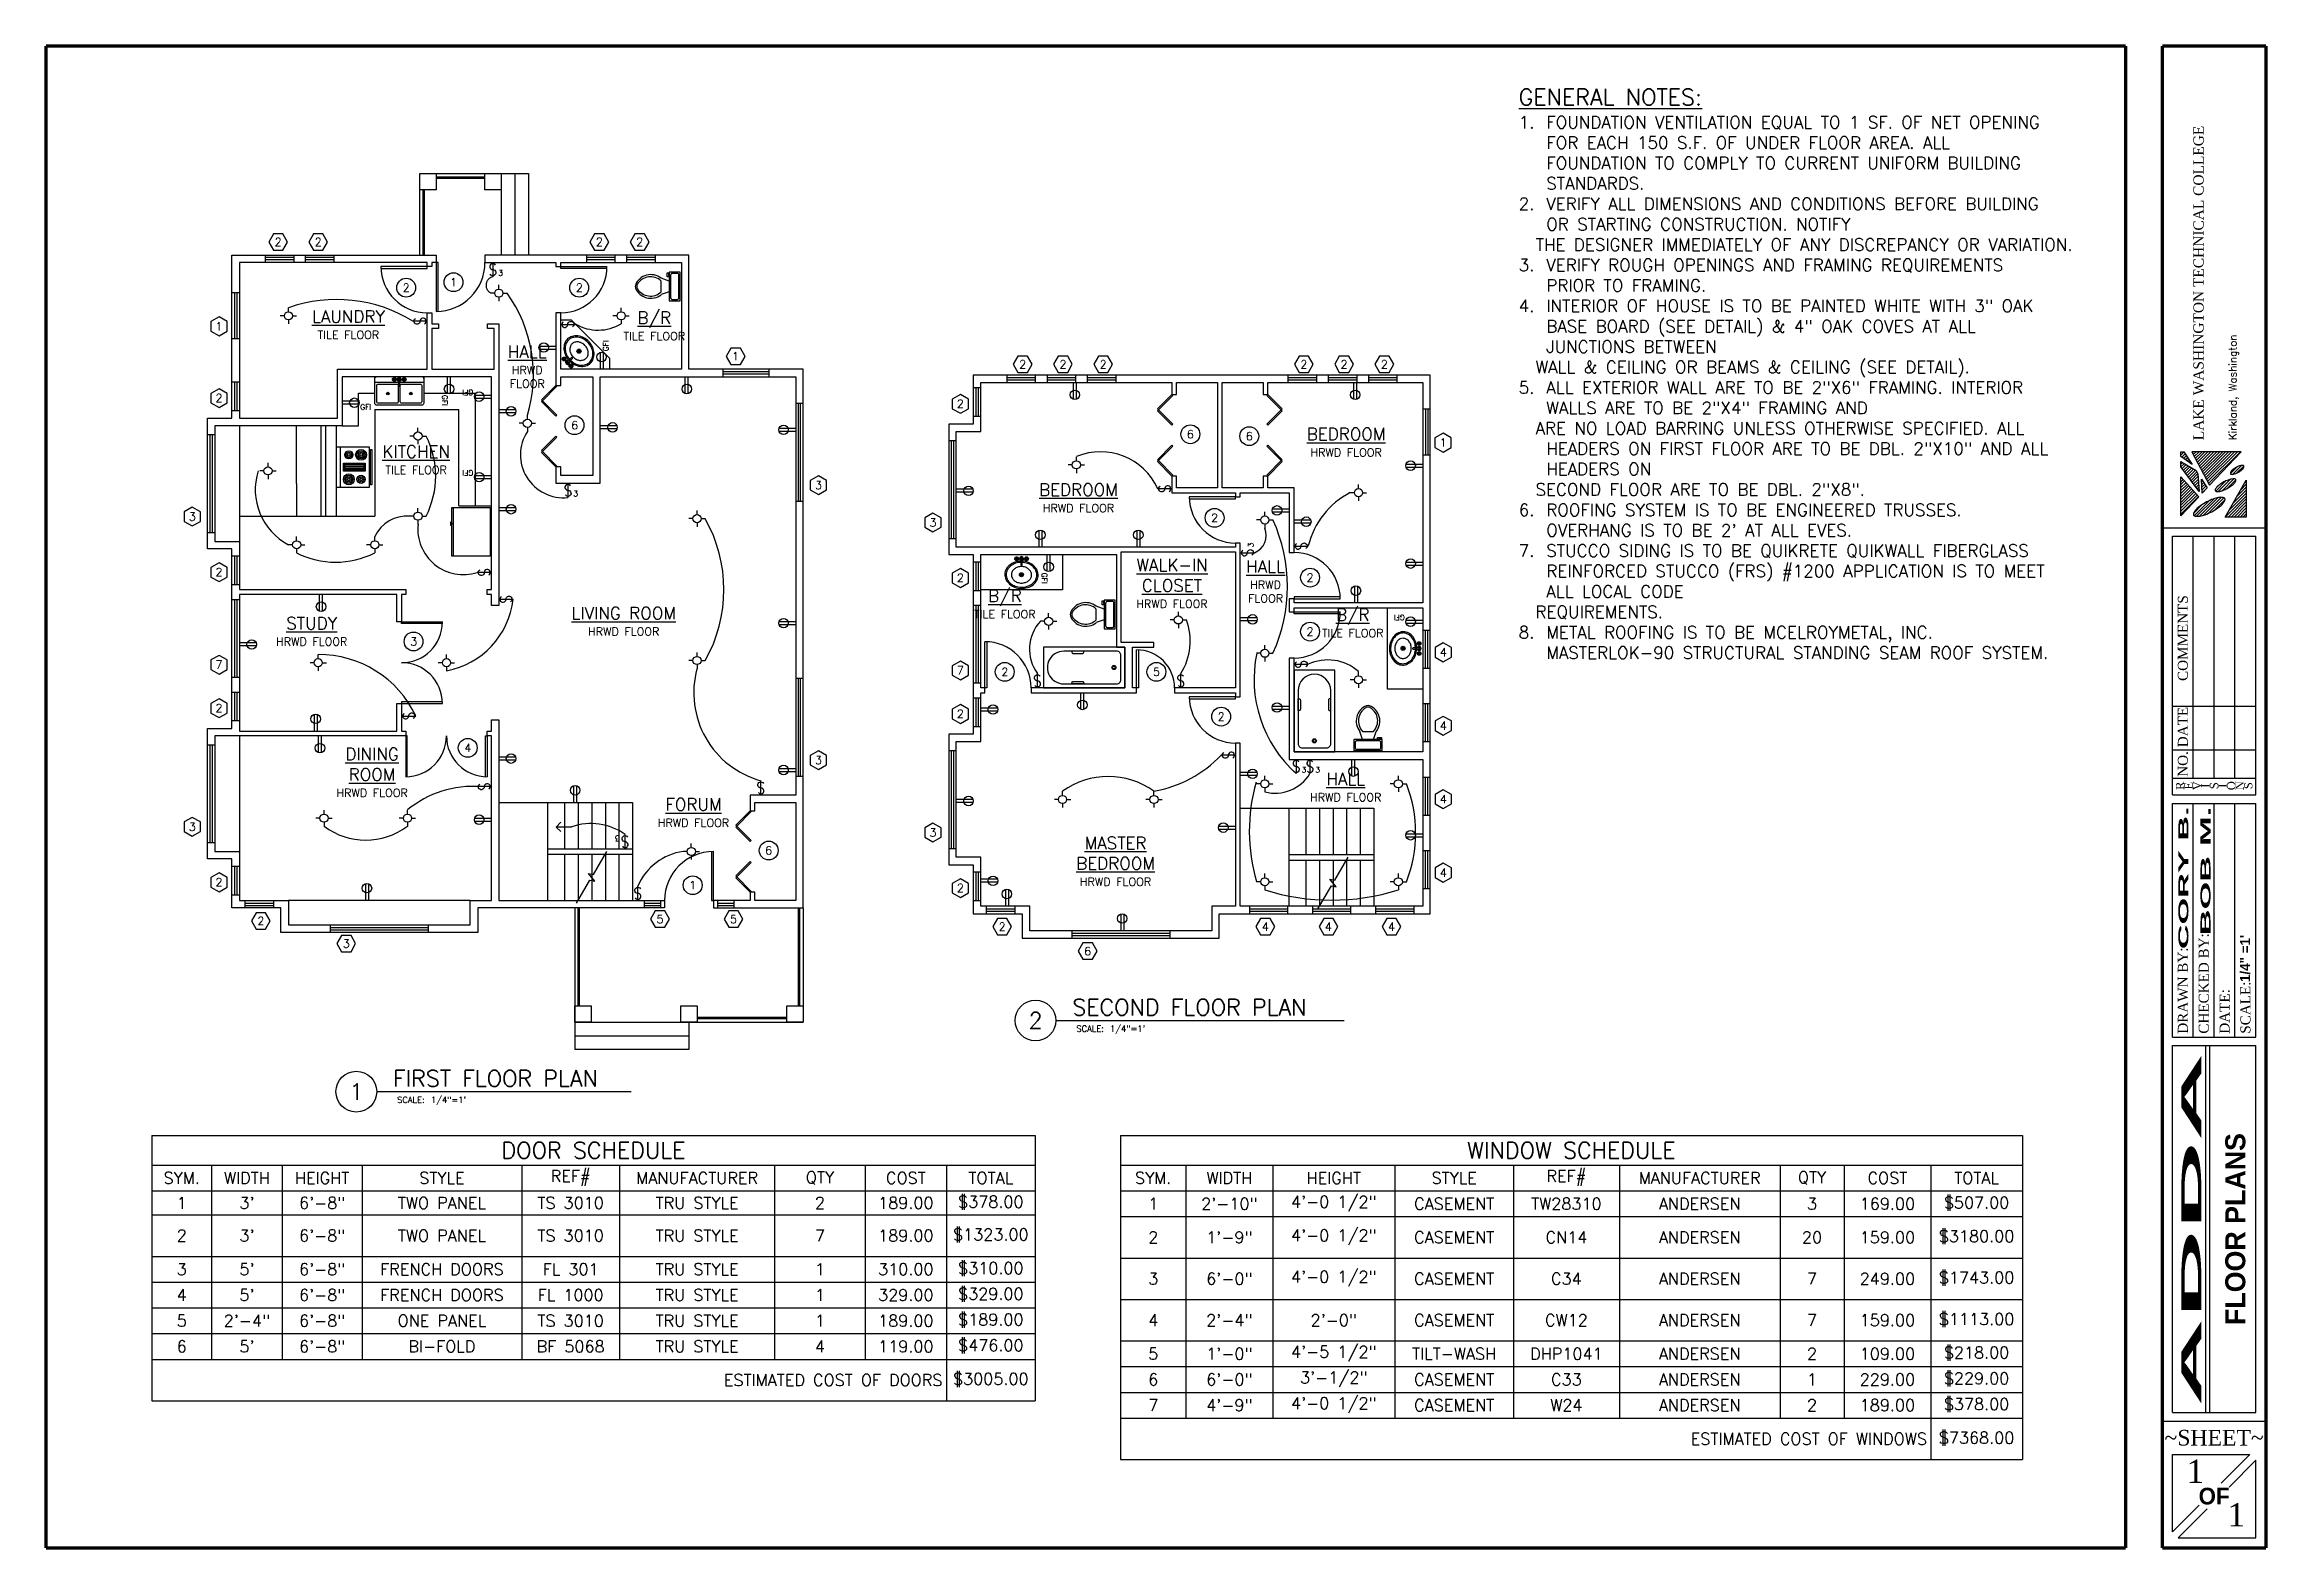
# Paper-space layout 'D-size Plot' of a CAD drawing. Header units: inches. Extents: x 0 to 34, y 0 to 23.
# The model-space entities are those that its viewports show. They can reach past a viewport. Long polylines and large blocks are cut down to what shows.
import ezdxf
from ezdxf.enums import TextEntityAlignment as Align

# ---------------------------------------------------------------- set-up
doc = ezdxf.new("R2010")
doc.units = ezdxf.units.IN
doc.header["$MEASUREMENT"] = 0
doc.linetypes.add('DASHED2', pattern=[0.375, 0.25, -0.125])
doc.linetypes.add('HIDDEN', pattern=[0.375, 0.25, -0.125])
for name, color, linetype in [('Appliances', 3, 'Continuous'), ('BDRTXT', 6, 'Continuous'), ('BRDTITLE', 1, 'Continuous'), ('Cabinetry', 95, 'Continuous'), ('DB - Windows', 5, 'Continuous'), ('Deck', 4, 'Continuous'), ('Doors', 155, 'Continuous'), ('Lighting', 30, 'Continuous'), ('Power', 6, 'Continuous'), ('Stairs', 203, 'Continuous'), ('Text', 7, 'Continuous'), ('View Labels', 7, 'Continuous'), ('Viewports', 7, 'Continuous'), ('Walls', 7, 'Continuous')]:
    doc.layers.add(name, color=color, linetype=linetype)
doc.layers.get('Viewports').off()
doc.styles.add('ARCHITECT', font='cityb___.ttf')
doc.styles.add('ATTR', font='romans.shx', dxfattribs={"width": 0.8, "height": 0.24})
doc.styles.add('LOGO2', font='SIMPLEX')
doc.styles.get("Standard").update_dxf_attribs({"font": 'romans.shx'})
doc.styles.add('TITLEBLK', font='times.ttf')

psp = doc.layouts.new('D-size Plot')

# ---------------------------------------------------------------- texts
at = {"layer": 'Text', "insert": (22.556, 22.345), "char_height": 0.140625, "width": 8.84821, "attachment_point": 1}
psp.add_mtext('{\\H1.778x;\\LGENERAL NOTES:     \\H0.7498x; \\H0.7501x;                      \\P\\pi-0.421875,l0.421875,t0.421875;\\H1.333x;\\l1.^IFOUNDATION VENTILATION EQUAL TO 1 SF. OF NET OPENING FOR EACH 150 S.F. OF UNDER FLOOR AREA. ALL FOUNDATION TO COMPLY TO CURRENT UNIFORM BUILDING STANDARDS.\\P2.^IVERIFY ALL DIMENSIONS AND CONDITIONS BEFORE BUILDING OR STARTING CONSTRUCTION. NOTIFY\\P  THE DESIGNER IMMEDIATELY OF ANY DISCREPANCY OR VARIATION.\\P3.^IVERIFY ROUGH OPENINGS AND FRAMING REQUIREMENTS PRIOR TO FRAMING.\\P4.^IINTERIOR OF HOUSE IS TO BE PAINTED WHITE WITH 3" OAK  BASE BOARD (SEE DETAIL) & 4" OAK COVES AT ALL JUNCTIONS BETWEEN\\P  WALL & CEILING OR BEAMS & CEILING (SEE DETAIL).\\P5.^IALL EXTERIOR WALL ARE TO BE 2"X6" FRAMING. INTERIOR WALLS ARE TO BE 2"X4" FRAMING AND\\P  ARE NO LOAD BARRING UNLESS OTHERWISE SPECIFIED. ALL HEADERS ON FIRST FLOOR ARE TO BE DBL. 2"X10" AND ALL HEADERS ON\\P  SECOND FLOOR ARE TO BE DBL. 2"X8".\\P6.^IROOFING SYSTEM IS TO BE ENGINEERED TRUSSES. OVERHANG IS TO BE 2\' AT ALL EVES.\\P7.^ISTUCCO SIDING IS TO BE QUIKRETE QUIKWALL FIBERGLASS REINFORCED STUCCO (FRS) #1200 APPLICATION IS TO MEET ALL LOCAL CODE\\P  REQUIREMENTS.\\P8.^IMETAL ROOFING IS TO BE MCELROYMETAL, INC. MASTERLOK-90 STRUCTURAL STANDING SEAM ROOF SYSTEM.}', dxfattribs=at)

msp = doc.modelspace()

# ---------------------------------------------------------------- texts
at = {"layer": 'Text', "char_height": 9, "attachment_point": 2}
for s, insert, width in [('{\\LLAUNDRY\\P\\H0.6667x;\\lTILE FLOOR}', (86.8, 399.4), 47.125), ('{\\LB/R\\P\\H0.6667x;\\lTILE FLOOR}', (311.7, 398.5), 47.125), ('{\\LHALL\\P\\H0.6667x;\\lHRWD FLOOR}', (218.3, 373.5), 47.125), ('{\\LBEDROOM\\P\\H0.6667x;\\lHRWD FLOOR}', (920.6, 317.2), 86), ('{\\LKITCHEN\\P\\H0.6667x;\\lTILE FLOOR}', (136.6, 300.1), 47.125), ('{\\LBEDROOM\\P\\H0.6667x;\\lHRWD FLOOR}', (723.8, 276.3), 86), ('{\\LWALK-IN\\PCLOSET\\P\\H0.6667x;\\lHRWD FLOOR}', (792.6, 220.9), 59.75), ('{\\LHALL\\P\\H0.6667x;\\lHRWD FLOOR}', (861.4, 219.9), 47.125), ('{\\LB/R\\P\\H0.6667x;\\lTILE FLOOR}', (669.7, 198.3), 47.125), ('{\\LLIVING ROOM\\P\\H0.6667x;\\lHRWD FLOOR}', (289.2, 181.3), 86), ('{\\LB/R\\P\\H0.6667x;\\lTILE FLOOR}', (925.5, 184.4, -23), 47.125), ('{\\LSTUDY\\P\\H0.6667x;\\lHRWD FLOOR}', (59.8, 173.9), 64.5), ('{\\LDINING ROOM\\P\\H0.6667x;\\lHRWD FLOOR}', (104.2, 77.7), 70.375), ('{\\LHALL\\P\\H0.6667x;\\lHRWD FLOOR}', (920.3, 63.7), 65.25), ('{\\LFORUM\\P\\H0.6667x;\\lHRWD FLOOR}', (340.5, 40.7), 57.5), ('{\\LMASTER\\PBEDROOM\\P\\H0.6667x;\\lHRWD FLOOR}', (751.1, 16.6), 86)]:
    msp.add_mtext(s, dxfattribs=dict(at, insert=insert, width=width))

# ---------------------------------------------------------------- blocks, each defined once
blk = doc.blocks.new('ARCHBDR-D')
h = blk.add_hatch()
h.set_pattern_fill('ANSI31', color=256, scale=0.255669, style=0)
h.set_pattern_definition([(45, (0.787445, -1.164673), (-0.022598177, 0.022598177), [])])
h.paths.add_polyline_path([(33.624, 16.788), (32.864, 16.788), (33.138, 16.274)])
h.paths.add_polyline_path([(32.745, 16.788), (32.699, 16.788), (32.699, 16.716), (32.872, 16.59)])
h.paths.add_polyline_path([(32.98, 16.177), (32.96, 16.452), (32.93, 16.499), (32.699, 16.64), (32.699, 16.556)])
h.paths.add_polyline_path([(33.013, 16.37), (33.024, 16.153), (33.1, 16.234)])
h.paths.add_polyline_path([(32.699, 16.405), (32.699, 15.808), (32.971, 16.097)])
h.paths.add_polyline_path([(32.998, 15.961, 0.043586), (32.935, 15.908, 0.086098), (32.892, 15.847, 0.235259), (32.893, 15.819, 0.235259), (32.916, 15.802, 0.086098), (32.99, 15.802, 0.043586), (33.07, 15.824, 0.032208), (33.171, 15.869, 0.032208), (33.266, 15.927, 0.043586), (33.329, 15.98, 0.086098), (33.372, 16.041, 0.235259), (33.372, 16.07, 0.235259), (33.348, 16.087, 0.086098), (33.274, 16.086, 0.043586), (33.194, 16.064, 0.032208), (33.093, 16.019, 0.032208)])
h.paths.add_polyline_path([(33.408, 16.227, 0.032129), (33.471, 16.266, 0.043488), (33.512, 16.301, 0.085976), (33.54, 16.342, 0.235573), (33.539, 16.361, 0.235573), (33.524, 16.371, 0.085976), (33.474, 16.37, 0.043488), (33.422, 16.355, 0.032129), (33.356, 16.325, 0.032129), (33.293, 16.286, 0.043488), (33.252, 16.25, 0.085976), (33.224, 16.21, 0.235573), (33.225, 16.191, 0.235573), (33.24, 16.18, 0.085976), (33.29, 16.181, 0.043488), (33.342, 16.196, 0.032129)])
h.paths.add_polyline_path([(33.5, 16.519, 0.049254), (33.474, 16.494, 0.092574), (33.458, 16.466, 0.217651), (33.46, 16.451, 0.217651), (33.472, 16.443, 0.092574), (33.504, 16.443, 0.049254), (33.538, 16.453, 0.036882), (33.581, 16.475, 0.036882), (33.62, 16.502, 0.049254), (33.646, 16.527, 0.092574), (33.661, 16.556, 0.217651), (33.66, 16.57, 0.217651), (33.648, 16.578, 0.092574), (33.616, 16.578, 0.049254), (33.581, 16.568, 0.036882), (33.539, 16.546, 0.036882)])
h.paths.add_polyline_path([(33.7, 16.353), (33.375, 15.788), (33.7, 15.788)])
for p, q in [((33.315, 0.99), (33.756, 1.432)), ((33.436, 0.93), (33.847, 1.341)), ((32.568, 0.244), (32.979, 0.655)), ((32.659, 0.153), (33.103, 0.598))]:
    blk.add_line(p, q)
at = {"const_width": 0.0511}
for points in [[(0, 23), (31.852, 23)], [(0, 0), (0, 23)], [(31.852, 0), (31.852, 23)], [(32.415, 0), (32.415, 23)], [(32.415, 23), (34, 23)], [(34, 0), (34, 23)], [(0, 0), (31.852, 0)], [(32.415, 0), (34, 0)]]:
    blk.add_lwpolyline(points, dxfattribs=at)
for points in [[(32.872, 16.59), (32.699, 16.716), (32.699, 16.788), (32.745, 16.788)], [(32.864, 16.788), (33.138, 16.274), (33.624, 16.788)], [(32.98, 16.177), (32.699, 16.556), (32.699, 16.64), (32.93, 16.499), (32.96, 16.452)], [(32.699, 15.808), (32.699, 16.405), (32.971, 16.097)], [(33.024, 16.153), (33.013, 16.37), (33.1, 16.234)], [(33.375, 15.788), (33.7, 16.353), (33.7, 15.788)]]:
    blk.add_lwpolyline(points, close=True)
for points in [[(33.225, 16.191, 0.235573), (33.24, 16.18, 0.085976), (33.29, 16.181, 0.043488), (33.342, 16.196, 0.032129), (33.408, 16.227, 0.032129), (33.471, 16.266, 0.043488), (33.512, 16.301, 0.085976), (33.54, 16.342, 0.235573), (33.539, 16.361, 0.235573), (33.524, 16.371, 0.085976), (33.474, 16.37, 0.043488), (33.422, 16.355, 0.032129), (33.356, 16.325, 0.032129), (33.293, 16.286, 0.043488), (33.252, 16.25, 0.085976), (33.224, 16.21, 0.235573)], [(33.46, 16.451, 0.217651), (33.472, 16.443, 0.092574), (33.504, 16.443, 0.049254), (33.538, 16.453, 0.036882), (33.581, 16.475, 0.036882), (33.62, 16.502, 0.049254), (33.646, 16.527, 0.092574), (33.661, 16.556, 0.217651), (33.66, 16.57, 0.217651), (33.648, 16.578, 0.092574), (33.616, 16.578, 0.049254), (33.581, 16.568, 0.036882), (33.539, 16.546, 0.036882), (33.5, 16.519, 0.049254), (33.474, 16.494, 0.092574), (33.458, 16.466, 0.217651)], [(32.893, 15.819, 0.235259), (32.916, 15.802, 0.086098), (32.99, 15.802, 0.043586), (33.07, 15.824, 0.032208), (33.171, 15.869, 0.032208), (33.266, 15.927, 0.043586), (33.329, 15.98, 0.086098), (33.372, 16.041, 0.235259), (33.372, 16.07, 0.235259), (33.348, 16.087, 0.086098), (33.274, 16.086, 0.043586), (33.194, 16.064, 0.032208), (33.093, 16.019, 0.032208), (32.998, 15.961, 0.043586), (32.935, 15.908, 0.086098), (32.892, 15.847, 0.235259)]]:
    blk.add_lwpolyline(points, format="xyb", close=True)
for points in [[(32.415, 15.623), (34, 15.623)], [(32.568, 11.531), (32.568, 15.495)], [(32.568, 15.495), (33.847, 15.495)], [(32.888, 11.789), (32.888, 15.495)], [(33.207, 11.789), (33.207, 15.495)], [(33.527, 11.789), (33.527, 15.495)], [(33.847, 11.531), (33.847, 15.495)], [(32.568, 12.893), (33.847, 12.893)], [(32.568, 12.224), (33.847, 12.224)], [(32.568, 11.789), (33.847, 11.789)], [(32.568, 11.531), (33.847, 11.531)], [(32.568, 7.823), (32.568, 11.403)], [(32.568, 11.403), (33.847, 11.403)], [(32.888, 7.823), (32.888, 11.403)], [(33.207, 7.823), (33.207, 11.403)], [(33.527, 7.823), (33.527, 11.403)], [(33.847, 7.823), (33.847, 11.403)], [(32.568, 7.823), (33.847, 7.823)], [(32.568, 2.071), (32.568, 7.696)], [(32.568, 7.696), (33.847, 7.696)], [(33.08, 2.071), (33.08, 7.696)], [(33.144, 2.071), (33.144, 7.696)], [(33.847, 2.071), (33.847, 7.696)], [(32.568, 2.071), (33.847, 2.071)], [(32.415, 1.943), (34, 1.943)], [(32.568, 1.432), (33.756, 1.432)], [(32.568, 0.244), (32.568, 1.432)], [(33.847, 0.153), (33.847, 1.341)], [(32.659, 0.153), (33.847, 0.153)]]:
    blk.add_lwpolyline(points)
at = {"style": 'TITLEBLK'}
for s, height, p in [('COMMENTS', 0.1534, (32.728, 13.934)), ('DATE', 0.1534, (32.728, 12.571)), ('NO.', 0.1534, (32.728, 12.006)), ('R', 0.127, (32.685, 11.673)), ('E', 0.127, (32.815, 11.673)), ('V', 0.127, (32.946, 11.673)), ('I', 0.127, (33.077, 11.673)), ('S', 0.127, (33.207, 11.673)), ('I', 0.127, (33.338, 11.673)), ('O', 0.127, (33.469, 11.673)), ('N', 0.127, (33.599, 11.673)), ('S', 0.127, (33.73, 11.673))]:
    blk.add_text(s, height=height, rotation=90, dxfattribs=at).set_placement(p, align=Align.MIDDLE_CENTER)
for s, p in [('CHECKED BY:', (33.048, 7.875)), ('DRAWN BY:', (32.728, 7.875)), ('DATE:', (33.367, 7.875)), ('SCALE:', (33.687, 7.875))]:
    blk.add_text(s, height=0.1534, rotation=90, dxfattribs=at).set_placement(p, align=Align.MIDDLE_LEFT)
for s, height, style, p in [('~SHEET~', 0.24, 'TITLEBLK', (33.207, 1.687)), ('OF', 0.2557, 'ARCHITECT', (33.207, 0.793))]:
    blk.add_text(s, height=height, dxfattribs=dict(style=style)).set_placement(p, align=Align.MIDDLE_CENTER)
at = {"attachment_point": 1, "rotation": 90}
for s, insert, char_height, width, style in [('LAKE WASHINGTON TECHNICAL COLLEGE', (32.89, 16.964), 0.15625, 5.75927, 'TITLEBLK'), ('Kirkland, Washington', (33.433, 16.965), 0.11624, 3.11059, 'LOGO2')]:
    blk.add_mtext(s, dxfattribs=dict(at, insert=insert, char_height=char_height, width=width, style=style))
at = {"layer": 'BDRTXT', "style": 'ARCHITECT'}
for tag, height, width, p, p2 in [('COMMENT', 0.102, 4.796749, (33.172, 12.938), (33.172, 15.455)), ('COMMENT', 0.102, 4.796749, (33.491, 12.938), (33.491, 15.455)), ('COMMENT', 0.102, 4.796749, (33.811, 12.938), (33.811, 15.455)), ('NAME', 0.153, 5.000524, (32.813, 9.169), (32.813, 11.356)), ('NAME', 0.153, 4.511343, (33.152, 9.383), (33.152, 11.356))]:
    blk.add_attdef(tag, text='', height=height, rotation=90, dxfattribs=dict(at, width=width)).set_placement(p, p2, align=Align.FIT)
for tag, height, p in [('X/XX/XX', 0.128, (33.138, 12.557)), ('X/XX/XX', 0.128, (33.458, 12.557)), ('X/XX/XX', 0.128, (33.777, 12.557)), ('X', 0.256, (33.194, 11.998)), ('X', 0.256, (33.514, 11.998)), ('X', 0.256, (33.833, 11.998))]:
    blk.add_attdef(tag, text='', height=height, rotation=90, dxfattribs=at).set_placement(p, align=Align.CENTER)
for tag, p in [('X"=X\'-X"', (33.759, 8.666)), ('DATE', (33.446, 8.559))]:
    blk.add_attdef(tag, p, '', height=0.153, rotation=90, dxfattribs=at)
at = {"layer": 'BRDTITLE', "style": 'ARCHITECT', "width": 4.020533}
blk.add_attdef('PROJECT', text='', height=0.307, rotation=90, dxfattribs=at).set_placement((33.011, 2.165), (33.011, 7.584), align=Align.FIT)
at = {"layer": 'BRDTITLE', "style": 'ARCHITECT'}
blk.add_attdef('TITLE', text='', height=0.307, rotation=90, dxfattribs=at).set_placement((33.685, 4.883), align=Align.CENTER)
at = {"layer": 'BRDTITLE', "style": 'TITLEBLK'}
for p in [(32.786, 0.994), (33.413, 0.328)]:
    blk.add_attdef('0', p, '', height=0.358, dxfattribs=at)
blk = doc.blocks.new('*B5')
at = {"lineweight": 25}
blk.add_line((0.917, -0.572), (5.333, -0.572), dxfattribs=at)
blk.add_circle((0.604, -0.572), 0.312, dxfattribs=at)
at = {"insert": (1.229, -0.65), "char_height": 0.0938, "width": 1.125, "attachment_point": 1}
blk.add_mtext('SCALE: ', dxfattribs=at)
at = {"color": 7, "flags": 8}
blk.add_attdef('VIEWNAME', (1.167, -0.494), '', height=0.25, dxfattribs=at)
blk.add_attdef('VIEWNUMBER', text='', height=0.25, dxfattribs=at).set_placement((0.604, -0.572), align=Align.MIDDLE_CENTER)
blk.add_attdef('VIEWPORTSCALE', text='', height=0.0938, dxfattribs=at).set_placement((1.747, -0.65), align=Align.TOP_LEFT)
blk = doc.blocks.new('*B6')
at = {"lineweight": 25}
blk.add_line((0.917, -0.572), (4.813, -0.572), dxfattribs=at)
blk.add_circle((0.604, -0.572), 0.312, dxfattribs=at)
at = {"insert": (1.229, -0.65), "char_height": 0.0938, "width": 1.125, "attachment_point": 1}
blk.add_mtext('SCALE: ', dxfattribs=at)
at = {"color": 7, "flags": 8}
blk.add_attdef('VIEWNAME', (1.167, -0.494), '', height=0.25, dxfattribs=at)
blk.add_attdef('VIEWNUMBER', text='', height=0.25, dxfattribs=at).set_placement((0.604, -0.572), align=Align.MIDDLE_CENTER)
blk.add_attdef('VIEWPORTSCALE', text='', height=0.0938, dxfattribs=at).set_placement((1.747, -0.65), align=Align.TOP_LEFT)
blk = doc.blocks.new('*T37')
at = {"color": 0, "linetype": 'ByBlock', "lineweight": -2, "transparency": 16777216}
for p, q in [((0, 0), (13.532, 0)), ((0, 0), (0, -4.062)), ((13.532, 0), (13.532, -4.062)), ((0, -0.453), (13.532, -0.453)), ((0.917, -0.453), (0.917, -3.428)), ((1.997, -0.453), (1.997, -3.428)), ((3.223, -0.453), (3.223, -3.428)), ((5.666, -0.453), (5.666, -3.428)), ((7.166, -0.453), (7.166, -3.428)), ((9.54, -0.453), (9.54, -3.428)), ((10.929, -0.453), (10.929, -3.428)), ((12.171, -0.453), (12.171, -4.062)), ((0, -0.848), (13.532, -0.848)), ((0, -1.216), (13.532, -1.216)), ((0, -1.85), (13.532, -1.85)), ((0, -2.245), (13.532, -2.245)), ((0, -2.639), (13.532, -2.639)), ((0, -3.033), (13.532, -3.033)), ((0, -3.428), (13.532, -3.428)), ((0, -4.062), (13.532, -4.062))]:
    blk.add_line(p, q, dxfattribs=at)
at = {"color": 0, "transparency": 16777216}
for s, insert, char_height, width, attachment_point in [('DOOR SCHEDULE', (6.766, -0.227), 0.25, 13.41193, 5), ('SYM.', (0.459, -0.65), 0.18, 0.79714, 5), ('WIDTH', (1.457, -0.65), 0.18, 0.96, 5), ('HEIGHT', (2.61, -0.65), 0.18, 1.10571, 5), ('STYLE', (4.444, -0.65), 0.18, 2.32286, 5), ('REF#', (6.416, -0.65), 0.18, 1.38, 5), ('MANUFACTURER', (8.353, -0.65), 0.18, 2.25429, 5), ('QTY', (10.234, -0.65), 0.18, 1.26857, 5), ('COST', (11.55, -0.65), 0.18, 1.12286, 5), ('TOTAL', (12.852, -0.65), 0.18, 1.24051, 5), ('1', (0.459, -1.032), 0.18, 0.79714, 5), ("3'", (1.457, -1.032), 0.18, 0.96, 5), ('6\'-8"', (2.61, -1.032), 0.18, 1.10571, 5), ('TWO PANEL', (4.444, -1.032), 0.18, 2.32286, 5), ('TS 3010', (6.416, -1.032), 0.18, 1.38, 5), ('TRU STYLE', (8.353, -1.032), 0.18, 2.25429, 5), ('2', (10.234, -1.032), 0.18, 1.26857, 5), ('189.00', (11.55, -1.032), 0.18, 1.12286, 5), ('$378.00', (12.852, -1.032), 0.18, 1.24051, 5), ('2', (0.459, -1.533), 0.18, 0.79714, 5), ("3'", (1.457, -1.533), 0.18, 0.96, 5), ('6\'-8"', (2.61, -1.533), 0.18, 1.10571, 5), ('TWO PANEL', (4.444, -1.533), 0.18, 2.32286, 5), ('TS 3010', (6.416, -1.533), 0.18, 1.38, 5), ('TRU STYLE', (8.353, -1.533), 0.18, 2.25429, 5), ('7', (10.234, -1.533), 0.18, 1.26857, 5), ('189.00', (11.55, -1.533), 0.18, 1.12286, 5), ('$1323.00', (12.852, -1.533), 0.18, 1.24051, 5), ('3', (0.459, -2.048), 0.18, 0.79714, 5), ("5'", (1.457, -2.048), 0.18, 0.96, 5), ('6\'-8"', (2.61, -2.048), 0.18, 1.10571, 5), ('FRENCH DOORS', (4.444, -2.048), 0.18, 2.32286, 5), ('FL 301', (6.416, -2.048), 0.18, 1.38, 5), ('TRU STYLE', (8.353, -2.048), 0.18, 2.25429, 5), ('1', (10.234, -2.048), 0.18, 1.26857, 5), ('310.00', (11.55, -2.048), 0.18, 1.12286, 5), ('$310.00', (12.852, -2.048), 0.18, 1.24051, 5), ('4', (0.459, -2.442), 0.18, 0.79714, 5), ("5'", (1.457, -2.442), 0.18, 0.96, 5), ('6\'-8"', (2.61, -2.442), 0.18, 1.10571, 5), ('FRENCH DOORS', (4.444, -2.442), 0.18, 2.32286, 5), ('FL 1000', (6.416, -2.442), 0.18, 1.38, 5), ('TRU STYLE', (8.353, -2.442), 0.18, 2.25429, 5), ('1', (10.234, -2.442), 0.18, 1.26857, 5), ('329.00', (11.55, -2.442), 0.18, 1.12286, 5), ('$329.00', (12.852, -2.442), 0.18, 1.24051, 5), ('$189.00', (12.852, -2.836), 0.18, 1.24051, 5), ('5', (0.459, -2.836), 0.18, 0.79714, 5), ('2\'-4"', (1.457, -2.836), 0.18, 0.96, 5), ('6\'-8"', (2.61, -2.836), 0.18, 1.10571, 5), ('ONE PANEL', (4.444, -2.836), 0.18, 2.32286, 5), ('TS 3010', (6.416, -2.836), 0.18, 1.38, 5), ('TRU STYLE', (8.353, -2.836), 0.18, 2.25429, 5), ('1', (10.234, -2.836), 0.18, 1.26857, 5), ('189.00', (11.55, -2.836), 0.18, 1.12286, 5), ('6', (0.459, -3.23), 0.18, 0.79714, 5), ("5'", (1.457, -3.23), 0.18, 0.96, 5), ('6\'-8"', (2.61, -3.23), 0.18, 1.10571, 5), ('BI-FOLD', (4.444, -3.23), 0.18, 2.32286, 5), ('BF 5068', (6.416, -3.23), 0.18, 1.38, 5), ('TRU STYLE', (8.353, -3.23), 0.18, 2.25429, 5), ('4', (10.234, -3.23), 0.18, 1.26857, 5), ('119.00', (11.55, -3.23), 0.18, 1.12286, 5), ('$476.00', (12.852, -3.23), 0.18, 1.24051, 5), ('ESTIMATED COST OF DOORS', (12.111, -3.745), 0.18, 12.05143, 6), ('$3005.00', (12.852, -3.745), 0.18, 1.24051, 5)]:
    blk.add_mtext(s, dxfattribs=dict(at, insert=insert, char_height=char_height, width=width, attachment_point=attachment_point))
blk = doc.blocks.new('*T38')
at = {"color": 0, "linetype": 'ByBlock', "lineweight": -2, "transparency": 16777216}
for p, q in [((0, 0), (13.815, 0)), ((0, 0), (0, -4.962)), ((13.815, 0), (13.815, -4.962)), ((0, -0.453), (13.815, -0.453)), ((1.004, -0.453), (1.004, -4.328)), ((2.333, -0.453), (2.333, -4.328)), ((4.203, -0.453), (4.203, -4.328)), ((6.021, -0.453), (6.021, -4.328)), ((7.642, -0.453), (7.642, -4.328)), ((10.103, -0.453), (10.103, -4.328)), ((11.084, -0.453), (11.084, -4.328)), ((12.413, -0.453), (12.413, -4.962)), ((0, -0.848), (13.815, -0.848)), ((0, -1.242), (13.815, -1.242)), ((0, -1.876), (13.815, -1.876)), ((0, -2.51), (13.815, -2.51)), ((0, -3.145), (13.815, -3.145)), ((0, -3.539), (13.815, -3.539)), ((0, -3.933), (13.815, -3.933)), ((0, -4.328), (13.815, -4.328)), ((0, -4.962), (13.815, -4.962))]:
    blk.add_line(p, q, dxfattribs=at)
at = {"color": 0, "transparency": 16777216}
for s, insert, char_height, width, attachment_point in [('WINDOW SCHEDULE', (6.908, -0.227), 0.25, 13.69536, 5), ('SYM.', (0.502, -0.65), 0.18, 0.88382, 5), ('WIDTH', (1.669, -0.65), 0.18, 1.20953, 5), ('HEIGHT', (3.268, -0.65), 0.18, 1.74953, 5), ('STYLE', (5.112, -0.65), 0.18, 1.6981, 5), ('REF#', (6.831, -0.65), 0.18, 1.50096, 5), ('MANUFACTURER', (8.872, -0.65), 0.18, 2.34096, 5), ('QTY', (10.593, -0.65), 0.18, 0.86063, 5), ('COST', (11.748, -0.65), 0.18, 1.20953, 5), ('TOTAL', (13.114, -0.65), 0.18, 1.28231, 5), ('1', (0.502, -1.045), 0.18, 0.88382, 5), ('2\'-10"', (1.669, -1.045), 0.18, 1.20953, 5), ('4\'-0 1/2"', (3.268, -1.045), 0.18, 1.74953, 5), ('CASEMENT', (5.112, -1.045), 0.18, 1.6981, 5), ('TW28310', (6.831, -1.045), 0.18, 1.50096, 5), ('ANDERSEN', (8.872, -1.045), 0.18, 2.34096, 5), ('3', (10.593, -1.045), 0.18, 0.86063, 5), ('169.00', (11.748, -1.045), 0.18, 1.20953, 5), ('$507.00', (13.114, -1.045), 0.18, 1.28231, 5), ('2', (0.502, -1.559), 0.18, 0.88382, 5), ('1\'-9"', (1.669, -1.559), 0.18, 1.20953, 5), ('4\'-0 1/2"', (3.268, -1.559), 0.18, 1.74953, 5), ('CASEMENT', (5.112, -1.559), 0.18, 1.6981, 5), ('CN14', (6.831, -1.559), 0.18, 1.50096, 5), ('ANDERSEN', (8.872, -1.559), 0.18, 2.34096, 5), ('20', (10.593, -1.559), 0.18, 0.86063, 5), ('159.00', (11.748, -1.559), 0.18, 1.20953, 5), ('$3180.00', (13.114, -1.559), 0.18, 1.28231, 5), ('4\'-0 1/2"', (3.268, -2.193), 0.18, 1.74953, 5), ('3', (0.502, -2.193), 0.18, 0.88382, 5), ('6\'-0"', (1.669, -2.193), 0.18, 1.20953, 5), ('CASEMENT', (5.112, -2.193), 0.18, 1.6981, 5), ('C34', (6.831, -2.193), 0.18, 1.50096, 5), ('ANDERSEN', (8.872, -2.193), 0.18, 2.34096, 5), ('7', (10.593, -2.193), 0.18, 0.86063, 5), ('249.00', (11.748, -2.193), 0.18, 1.20953, 5), ('$1743.00', (13.114, -2.193), 0.18, 1.28231, 5), ('$1113.00', (13.114, -2.828), 0.18, 1.28231, 5), ('4', (0.502, -2.828), 0.18, 0.88382, 5), ('2\'-4"', (1.669, -2.828), 0.18, 1.20953, 5), ('2\'-0"', (3.268, -2.828), 0.18, 1.74953, 5), ('CASEMENT', (5.112, -2.828), 0.18, 1.6981, 5), ('CW12', (6.831, -2.828), 0.18, 1.50096, 5), ('ANDERSEN', (8.872, -2.828), 0.18, 2.34096, 5), ('7', (10.593, -2.828), 0.18, 0.86063, 5), ('159.00', (11.748, -2.828), 0.18, 1.20953, 5), ('5', (0.502, -3.342), 0.18, 0.88382, 5), ('1\'-0"', (1.669, -3.342), 0.18, 1.20953, 5), ('4\'-5 1/2"', (3.268, -3.342), 0.18, 1.74953, 5), ('TILT-WASH', (5.112, -3.342), 0.18, 1.6981, 5), ('DHP1041', (6.831, -3.342), 0.18, 1.50096, 5), ('ANDERSEN', (8.872, -3.342), 0.18, 2.34096, 5), ('2', (10.593, -3.342), 0.18, 0.86063, 5), ('109.00', (11.748, -3.342), 0.18, 1.20953, 5), ('$218.00', (13.114, -3.342), 0.18, 1.28231, 5), ('6', (0.502, -3.736), 0.18, 0.88382, 5), ('6\'-0"', (1.669, -3.736), 0.18, 1.20953, 5), ('3\'-1/2"', (3.268, -3.736), 0.18, 1.74953, 5), ('CASEMENT', (5.112, -3.736), 0.18, 1.6981, 5), ('C33', (6.831, -3.736), 0.18, 1.50096, 5), ('ANDERSEN', (8.872, -3.736), 0.18, 2.34096, 5), ('1', (10.593, -3.736), 0.18, 0.86063, 5), ('229.00', (11.748, -3.736), 0.18, 1.20953, 5), ('$229.00', (13.114, -3.736), 0.18, 1.28231, 5), ('7', (0.502, -4.13), 0.18, 0.88382, 5), ('4\'-9"', (1.669, -4.13), 0.18, 1.20953, 5), ('4\'-0 1/2"', (3.268, -4.13), 0.18, 1.74953, 5), ('CASEMENT', (5.112, -4.13), 0.18, 1.6981, 5), ('W24', (6.831, -4.13), 0.18, 1.50096, 5), ('ANDERSEN', (8.872, -4.13), 0.18, 2.34096, 5), ('2', (10.593, -4.13), 0.18, 0.86063, 5), ('189.00', (11.748, -4.13), 0.18, 1.20953, 5), ('$378.00', (13.114, -4.13), 0.18, 1.28231, 5), ('ESTIMATED COST OF WINDOWS', (12.353, -4.645), 0.18, 12.29306, 6), ('$7368.00', (13.114, -4.645), 0.18, 1.28231, 5)]:
    blk.add_mtext(s, dxfattribs=dict(at, insert=insert, char_height=char_height, width=width, attachment_point=attachment_point))
blk = doc.blocks.new('Column')
blk.add_lwpolyline([(0, 0), (12, 0), (12, -12), (0, -12)], close=True)
blk = doc.blocks.new('Lighting fixture')
for p, q in [((-3, 0), (-6, 0)), ((0, 3), (0, 6)), ((3, 0), (6, 0)), ((0, -3), (0, -6))]:
    blk.add_line(p, q)
blk.add_circle((0, 0), 3)
blk = doc.blocks.new('*B21')
for p, q in [((12.3, 1.1), (0, 1.1)), ((12.3, -1.1), (0, -1.1))]:
    blk.add_line(p, q)
blk.add_circle((9, 0), 3.5)
at = {"insert": (13.3, -1.1), "char_height": 4, "width": 3.369, "attachment_point": 1}
blk.add_mtext('GFI', dxfattribs=at)
at = {"style": 'ATTR', "width": 0.8, "flags": 9}
blk.add_attdef('ESTCODE', (0, 0), '', height=0.0000548, dxfattribs=at)
blk = doc.blocks.new('Receptacle')
for p, q in [((12.3, 1.1), (0, 1.1)), ((12.3, -1.1), (0, -1.1))]:
    blk.add_line(p, q)
blk.add_circle((9, 0), 3.5)
at = {"style": 'ATTR', "width": 0.8, "flags": 9}
blk.add_attdef('ESTCODE', (0, 0), '', height=0.0000548, dxfattribs=at)
blk = doc.blocks.new('*B20')
for p, q in [((12.3, 1.1), (0, 1.1)), ((12.3, -1.1), (0, -1.1))]:
    blk.add_line(p, q)
blk.add_circle((9, 0), 3.5)
at = {"style": 'ATTR', "width": 0.8, "flags": 9}
blk.add_attdef('ESTCODE', (0, 0), '', height=0.0000548, dxfattribs=at)
blk = doc.blocks.new('*B22')
blk.add_line((0, 0), (0, -10.5))
blk.add_lwpolyline([(1.9, -1.9, 1.732051), (0, -5.2, -1.732051), (-1.9, -8.6, -1.732051)], format="xyb")
at = {"insert": (4, -5.7), "char_height": 4, "width": 3.369, "attachment_point": 1}
blk.add_mtext('3', dxfattribs=at)
at = {"style": 'ATTR', "width": 0.8, "flags": 9}
blk.add_attdef('ESTCODE', (0, 0), '', height=0.00003, dxfattribs=at)
blk = doc.blocks.new('Switch')
blk.add_line((0, 0), (0, -10.5))
blk.add_lwpolyline([(1.9, -1.9, 1.732051), (0, -5.2, -1.732051), (-1.9, -8.6, -1.732051)], format="xyb")
at = {"style": 'ATTR', "width": 0.8, "flags": 9}
blk.add_attdef('ESTCODE', (0, 0), '', height=0.00003, dxfattribs=at)
blk = doc.blocks.new('Bathtub')
blk.add_lwpolyline([(0, 0), (0, -60), (30, -60), (30, 0)], close=True)
for points in [[(27, -6, 0.414214), (24, -3), (6, -3, 0.414214), (3, -6), (3, -45, 1), (27, -45)], [(3, -39), (3.7, -39, 0.414214), (4.7, -38), (4.7, -31.3, 0.414214), (3.7, -30.3), (3, -30.3)], [(27, -39), (26.3, -39, -0.414214), (25.3, -38), (25.3, -31.3, -0.414214), (26.3, -30.3), (27, -30.3)]]:
    blk.add_lwpolyline(points, format="xyb", close=True)
for radius in [1.5, 1]:
    blk.add_circle((15, -8.1), radius)
blk = doc.blocks.new('*B13')
for p, q in [((1, -27.999999), (37, -27.999999)), ((12, -28.999999), (12, -29.999999)), ((12, -29.999999), (14, -29.999999)), ((13, -27.999999), (13, -29.999999)), ((14, -29.999999), (14, -28.999999))]:
    blk.add_line(p, q)
blk.add_lwpolyline([(1, -28.999999), (1, -1), (37, -1), (37, -28.999999)], close=True)
blk = doc.blocks.new('Range_Oven')
for p, q in [((0, -3), (30, -3)), ((12, -6), (18, -6)), ((13, -20), (13, -6)), ((14, -6), (14, -20)), ((15, -20), (15, -6)), ((16, -6), (16, -20)), ((17, -20), (17, -6)), ((6, -24), (6, -25)), ((8, -25), (8, -24)), ((18, -20), (12, -20)), ((22, -25), (22, -24)), ((24, -24), (24, -25))]:
    blk.add_line(p, q)
for points in [[(0, -24), (0, 0), (30, 0), (30, -24)], [(12, -21), (12, -5), (18, -5), (18, -21)], [(2, -26), (2, -25), (28, -25), (28, -26)]]:
    blk.add_lwpolyline(points, close=True)
for centre, radius in [((6, -9), 4), ((6, -9), 3), ((6, -18), 3), ((6, -9), 2), ((6, -18), 2), ((6, -9), 1), ((24, -18), 4), ((24, -9), 3), ((24, -18), 3), ((24, -9), 2), ((24, -18), 2), ((24, -9), 1), ((6, -18), 1), ((24, -18), 1)]:
    blk.add_circle(centre, radius)
blk = doc.blocks.new('Faucet - top')
for p, q in [((-4.107, 0.125), (-4.375, 0.125)), ((-3.75, 0.4788), (-3.75, 0.75)), ((-3.5, 0.482), (-3.5, 0.75)), ((-3.1461, 0.125), (-2.875, 0.125)), ((3.143, 0.125), (2.875, 0.125)), ((3.5, 0.4788), (3.5, 0.75)), ((3.75, 0.482), (3.75, 0.75)), ((4.1039, 0.125), (4.375, 0.125)), ((-4.1039, -0.125), (-4.375, -0.125)), ((-3.75, -0.4821), (-3.75, -0.75)), ((-3.5, -0.4789), (-3.5, -0.75)), ((-3.143, -0.125), (-2.875, -0.125)), ((-0.5, -0.8639), (-0.5, -4.5)), ((0.5, -4.5), (0.5, -0.8631)), ((3.1461, -0.125), (2.875, -0.125)), ((3.5, -0.4821), (3.5, -0.75)), ((3.75, -0.4789), (3.75, -0.75)), ((4.107, -0.125), (4.375, -0.125))]:
    blk.add_line(p, q)
for centre, radius in [((-3.625, 0), 1.375), ((-4.625, 0), 0.2795), ((-3.625, 0), 0.5), ((-3.625, 1), 0.2795), ((-2.625, 0), 0.2795), ((0, 0), 0.5), ((3.625, 0), 1.375), ((2.625, 0), 0.2795), ((3.625, 0), 0.5), ((3.625, 1), 0.2795), ((4.625, 0), 0.2795), ((-3.625, -1), 0.2795), ((3.625, -1), 0.2795)]:
    blk.add_circle(centre, radius)
for centre, radius, start, end in [((-3.625, 0), 1, 105.2407, 164.2093), ((-3.625, 0), 1, 16.44125, 74.07887), ((0, 0), 1.5, 289.6514, 250.3603), ((0, 0), 1, 300.3431, 239.7554), ((3.625, 0), 1, 106.12, 164.0884), ((3.625, 0), 1, 16.23422, 73.90469), ((-3.625, 0), 1, 196.2342, 253.9047), ((-3.625, 0), 1, 286.12, 344.0884), ((0, -4.5), 0.5, 180, 0), ((3.625, 0), 1, 196.4413, 254.0789), ((3.625, 0), 1, 285.2407, 344.2093)]:
    blk.add_arc(centre, radius, start, end)
blk = doc.blocks.new('*B17')
blk.add_line((-18, -6), (18, -6))
for points in [[(-18, -21.5), (-18, -3.5, -0.4142136), (-16.5, -2), (16.5, -2, -0.4142136), (18, -3.5), (18, -21.5, -0.4142136), (16.5, -23), (-16.5, -23, -0.4142136)], [(-15.5, -21.5, -0.4142136), (-16.5, -20.5), (-16.5, -8.5, -0.4142136), (-15.5, -7.5), (-1.75, -7.5, -0.4142136), (-0.75, -8.5), (-0.75, -20.5, -0.4142136), (-1.75, -21.5)], [(1.75, -21.5, -0.4142136), (0.75, -20.5), (0.75, -8.5, -0.4142136), (1.75, -7.5), (15.5, -7.5, -0.4142136), (16.5, -8.5), (16.5, -20.5, -0.4142136), (15.5, -21.5)]]:
    blk.add_lwpolyline(points, format="xyb", close=True)
for centre, radius in [((-8.5, -14.5), 1), ((-8.5, -14.5), 0.5), ((8.5, -14.5), 1), ((8.5, -14.5), 0.5)]:
    blk.add_circle(centre, radius)
blk.add_blockref('Faucet - top', (0, -4))
blk = doc.blocks.new('*B19')
for p, q in [((-10, -9.5), (-8, -9.5)), ((-10, -10.5), (-10, -9.5)), ((-7, -10.5), (-10, -10.5)), ((-8, -9.5), (-8, -9)), ((-7, -9), (-7, -10.5)), ((-4, -9), (-6, -15)), ((4, -15), (-4, -15)), ((4, -9), (6, -15)), ((9.5, -7), (9.5, -3))]:
    blk.add_line(p, q)
blk.add_lwpolyline([(10.5, -9), (10.5, -1), (-10.5, -1), (-10.5, -9)], close=True)
for points in [[(-9.5, -3), (-9.5, -7)], [(8.5, -2), (-8.5, -2)], [(-8.5, -8), (8.5, -8)]]:
    blk.add_lwpolyline(points)
for centre, radius, start, end in [((-8.6, -2.9), 0.884, 81.8699, 188.1301), ((-8.6, -7.1), 0.884, 171.8699, 278.1301), ((3.5, -22.6), 12.2, 141.4691, 247.9714), ((4.2, -22.8), 11.3, 136.3677, 238.9468), ((-3.5, -22.6), 12.2, 292.0284, 38.5307), ((-4.2, -22.8), 11.3, 301.053, 43.6321), ((8.6, -2.9), 0.884, 351.8699, 98.1301), ((8.6, -7.1), 0.884, 261.8699, 8.1301), ((0, -28.9), 4, 245.7318, 294.2682), ((0, -30), 4, 254.8605, 285.1395)]:
    blk.add_arc(centre, radius, start, end)
blk = doc.blocks.new('Toilet')
for p, q in [((-10, -9.5), (-8, -9.5)), ((-10, -10.5), (-10, -9.5)), ((-7, -10.5), (-10, -10.5)), ((-8, -9.5), (-8, -9)), ((-7, -9), (-7, -10.5)), ((-4, -9), (-6, -15)), ((4, -15), (-4, -15)), ((4, -9), (6, -15)), ((9.5, -7), (9.5, -3))]:
    blk.add_line(p, q)
blk.add_lwpolyline([(10.5, -9), (10.5, -1), (-10.5, -1), (-10.5, -9)], close=True)
for points in [[(-9.5, -3), (-9.5, -7)], [(8.5, -2), (-8.5, -2)], [(-8.5, -8), (8.5, -8)]]:
    blk.add_lwpolyline(points)
for centre, radius, start, end in [((-8.6, -2.9), 0.884, 81.8699, 188.1301), ((-8.6, -7.1), 0.884, 171.8699, 278.1301), ((3.5, -22.6), 12.2, 141.4691, 247.9714), ((4.2, -22.8), 11.3, 136.3677, 238.9468), ((-3.5, -22.6), 12.2, 292.0284, 38.5307), ((-4.2, -22.8), 11.3, 301.053, 43.6321), ((8.6, -2.9), 0.884, 351.8699, 98.1301), ((8.6, -7.1), 0.884, 261.8699, 8.1301), ((0, -28.9), 4, 245.7318, 294.2682), ((0, -30), 4, 254.8605, 285.1395)]:
    blk.add_arc(centre, radius, start, end)
blk = doc.blocks.new('Sink')
for p, q in [((-1.1, -14.8), (0.9, -14.8)), ((-0.1, -13.8), (-0.1, -15.8))]:
    blk.add_line(p, q)
at = {"linetype": 'Continuous'}
for points in [[(-12.3, -14.4, 0.117634), (-11.5, -18.2, 0.104469), (-8.9, -21.6, 0.090016), (-5.2, -23.9, 0.08192), (-0.4, -24.9, 0.08192), (4.4, -24.2, 0.090016), (8.4, -22.2, 0.104469), (11.2, -18.9, 0.117634), (12.2, -15.2, 0.117634), (11.4, -11.5, 0.104469), (8.8, -8, 0.090016), (5, -5.8, 0.08192), (0.3, -4.8, 0.08192), (-4.6, -5.5, 0.090016), (-8.5, -7.5, 0.104469), (-11.3, -10.7, 0.117634)], [(-11.4, -14.7, 0.118622), (-10.6, -18.1, 0.104678), (-8.1, -21.2, 0.089562), (-4.6, -23.2, 0.081185), (-0.2, -24, 0.081185), (4.2, -23.3, 0.089562), (7.8, -21.4, 0.104678), (10.4, -18.4, 0.118622), (11.2, -15, 0.118622), (10.4, -11.6, 0.104678), (8, -8.5, 0.089562), (4.5, -6.5, 0.081185), (0.1, -5.7, 0.081185), (-4.4, -6.3, 0.089562), (-8, -8.3, 0.104678), (-10.5, -11.3, 0.118622)], [(-7.5, -14.8, 0.118283), (-7, -17, 0.104607), (-5.4, -19.1, 0.089718), (-3, -20.4, 0.081436), (-0.1, -20.9, 0.081436), (2.8, -20.4, 0.089718), (5.1, -19.2, 0.104607), (6.8, -17.2, 0.118283), (7.4, -14.9, 0.118283), (6.8, -12.7, 0.104607), (5.2, -10.6, 0.089718), (2.9, -9.3, 0.081436), (0, -8.8, 0.081436), (-2.9, -9.2, 0.089718), (-5.3, -10.5, 0.104607), (-6.9, -12.5, 0.118283)]]:
    blk.add_lwpolyline(points, format="xyb", close=True, dxfattribs=at)
for radius in [1.5, 1]:
    blk.add_circle((-0.1, -14.8), radius)
blk.add_blockref('Faucet - top', (0, -3))
blk = doc.blocks.new('*B24')
for p, q in [((0, 5.5), (0, 0)), ((0, 3.6), (72, 3.6)), ((0, 1.9), (72, 1.9)), ((72, 5.5), (72, 0))]:
    blk.add_line(p, q)
blk.add_lwpolyline([(8.2, -2.2), (4.8, -8.2), (8.2, -14.2), (15.2, -14.2), (18.6, -8.2), (15.2, -2.2)], close=True)
at = {"flags": 1}
for tag, p in [('WIDTH', (-0.2, -11.9)), ('STYLE', (-0.2, -34.1)), ('HEIGHT', (-0.2, -23)), ('REF#', (-0.2, -45.3)), ('COST', (-0.2, -67.5)), ('MANUFACTURER', (-0.2, -56.4))]:
    blk.add_attdef(tag, p, '', height=6, dxfattribs=at)
at = {"color": 7}
blk.add_attdef('SYM.', text='', height=6, dxfattribs=at).set_placement((11.7, -8.2), align=Align.MIDDLE_CENTER)
blk = doc.blocks.new('*B25')
for p, q in [((0, 5.5), (0, 0)), ((0, 3.6), (72, 3.6)), ((0, 1.9), (72, 1.9)), ((72, 5.5), (72, 0))]:
    blk.add_line(p, q)
blk.add_lwpolyline([(8.2, 22.7), (4.8, 16.7), (8.2, 10.7), (15.2, 10.7), (18.6, 16.7), (15.2, 22.7)], close=True)
at = {"color": 7}
blk.add_attdef('SYM.', text='', height=6, dxfattribs=at).set_placement((11.7, 16.7), align=Align.MIDDLE_CENTER)
at = {"flags": 1}
for tag, p in [('WIDTH', (-0.2, -11.9)), ('STYLE', (-0.2, -34.1)), ('HEIGHT', (-0.2, -23)), ('REF#', (-0.2, -45.3)), ('COST', (-0.2, -67.5)), ('MANUFACTURER', (-0.2, -56.4))]:
    blk.add_attdef(tag, p, '', height=6, dxfattribs=at)
blk = doc.blocks.new('*B27')
for p, q in [((0, 5.5), (0, 0)), ((0, 3.6), (72, 3.6)), ((0, 1.9), (72, 1.9)), ((72, 5.5), (72, 0))]:
    blk.add_line(p, q)
blk.add_lwpolyline([(8.2, -5.2), (4.8, -11.2), (8.2, -17.2), (15.2, -17.2), (18.6, -11.2), (15.2, -5.2)], close=True)
at = {"flags": 1}
for tag, p in [('WIDTH', (-0.2, -11.9)), ('STYLE', (-0.2, -34.1)), ('HEIGHT', (-0.2, -23)), ('REF#', (-0.2, -45.3)), ('COST', (-0.2, -67.5)), ('MANUFACTURER', (-0.2, -56.4))]:
    blk.add_attdef(tag, p, '', height=6, dxfattribs=at)
at = {"color": 7}
blk.add_attdef('SYM.', text='', height=6, dxfattribs=at).set_placement((11.7, -11.2), align=Align.MIDDLE_CENTER)
blk = doc.blocks.new('*B26')
for p, q in [((0, 5.5), (0, 0)), ((0, 3.6), (72, 3.6)), ((0, 1.9), (72, 1.9)), ((72, 5.5), (72, 0))]:
    blk.add_line(p, q)
blk.add_lwpolyline([(8.2, -5.2), (4.8, -11.2), (8.2, -17.2), (15.2, -17.2), (18.6, -11.2), (15.2, -5.2)], close=True)
at = {"flags": 1}
for tag, p in [('WIDTH', (-0.2, -11.9)), ('STYLE', (-0.2, -34.1)), ('HEIGHT', (-0.2, -23)), ('REF#', (-0.2, -45.3)), ('COST', (-0.2, -67.5)), ('MANUFACTURER', (-0.2, -56.4))]:
    blk.add_attdef(tag, p, '', height=6, dxfattribs=at)
at = {"color": 7}
blk.add_attdef('SYM.', text='', height=6, dxfattribs=at).set_placement((11.7, -11.2), align=Align.MIDDLE_CENTER)
blk = doc.blocks.new('*B28')
for p, q in [((0, 5.5), (0, 0)), ((0, 3.6), (21, 3.6)), ((0, 1.9), (21, 1.9)), ((21, 5.5), (21, 0))]:
    blk.add_line(p, q)
blk.add_lwpolyline([(8.2, -3.5), (4.8, -9.5), (8.2, -15.5), (15.2, -15.5), (18.6, -9.5), (15.2, -3.5)], close=True)
at = {"flags": 1}
for tag, p in [('WIDTH', (-0.2, -11.9)), ('STYLE', (-0.2, -34.1)), ('HEIGHT', (-0.2, -23)), ('REF#', (-0.2, -45.3)), ('COST', (-0.2, -67.5)), ('MANUFACTURER', (-0.2, -56.4))]:
    blk.add_attdef(tag, p, '', height=6, dxfattribs=at)
at = {"color": 7}
blk.add_attdef('SYM.', text='', height=6, dxfattribs=at).set_placement((11.7, -9.5), align=Align.MIDDLE_CENTER)
blk = doc.blocks.new('*B29')
for p, q in [((-13, 5.5), (-13, 0)), ((-13, 3.6), (21, 3.6)), ((-13, 1.9), (21, 1.9)), ((21, 5.5), (21, 0))]:
    blk.add_line(p, q)
blk.add_lwpolyline([(8.2, -3.5), (4.8, -9.5), (8.2, -15.5), (15.2, -15.5), (18.6, -9.5), (15.2, -3.5)], close=True)
at = {"flags": 1}
for tag, p in [('WIDTH', (-0.2, -11.9)), ('STYLE', (-0.2, -34.1)), ('HEIGHT', (-0.2, -23)), ('REF#', (-0.2, -45.3)), ('COST', (-0.2, -67.5)), ('MANUFACTURER', (-0.2, -56.4))]:
    blk.add_attdef(tag, p, '', height=6, dxfattribs=at)
at = {"color": 7}
blk.add_attdef('SYM.', text='', height=6, dxfattribs=at).set_placement((11.7, -9.5), align=Align.MIDDLE_CENTER)
blk = doc.blocks.new('*B30')
for p, q in [((-36, 5.5), (-36, 0)), ((-36, 3.6), (21, 3.6)), ((-36, 1.9), (21, 1.9)), ((21, 5.5), (21, 0))]:
    blk.add_line(p, q)
blk.add_lwpolyline([(8.2, -3.5), (4.8, -9.5), (8.2, -15.5), (15.2, -15.5), (18.6, -9.5), (15.2, -3.5)], close=True)
at = {"flags": 1}
for tag, p in [('WIDTH', (-0.2, -11.9)), ('STYLE', (-0.2, -34.1)), ('HEIGHT', (-0.2, -23)), ('REF#', (-0.2, -45.3)), ('COST', (-0.2, -67.5)), ('MANUFACTURER', (-0.2, -56.4))]:
    blk.add_attdef(tag, p, '', height=6, dxfattribs=at)
at = {"color": 7}
blk.add_attdef('SYM.', text='', height=6, dxfattribs=at).set_placement((11.7, -9.5), align=Align.MIDDLE_CENTER)
blk = doc.blocks.new('*B31')
for p, q in [((0, 5.5), (0, 0)), ((0, 3.6), (12, 3.6)), ((0, 1.9), (12, 1.9)), ((12, 5.5), (12, 0))]:
    blk.add_line(p, q)
blk.add_lwpolyline([(8.2, -2.2), (4.8, -8.2), (8.2, -14.2), (15.2, -14.2), (18.6, -8.2), (15.2, -2.2)], close=True)
at = {"flags": 1}
for tag, p in [('WIDTH', (-0.2, -11.9)), ('STYLE', (-0.2, -34.1)), ('HEIGHT', (-0.2, -23)), ('REF#', (-0.2, -45.3)), ('COST', (-0.2, -67.5)), ('MANUFACTURER', (-0.2, -56.4))]:
    blk.add_attdef(tag, p, '', height=6, dxfattribs=at)
at = {"color": 7}
blk.add_attdef('SYM.', text='', height=6, dxfattribs=at).set_placement((11.7, -8.2), align=Align.MIDDLE_CENTER)
blk = doc.blocks.new('*B32')
for p, q in [((0, 5.5), (0, 0)), ((0, 3.6), (72, 3.6)), ((0, 1.9), (72, 1.9)), ((72, 5.5), (72, 0))]:
    blk.add_line(p, q)
blk.add_lwpolyline([(8.2, 23.2), (4.8, 17.2), (8.2, 11.2), (15.2, 11.2), (18.6, 17.2), (15.2, 23.2)], close=True)
at = {"color": 7}
blk.add_attdef('SYM.', text='', height=6, dxfattribs=at).set_placement((11.7, 17.2), align=Align.MIDDLE_CENTER)
at = {"flags": 1}
for tag, p in [('WIDTH', (-0.2, -11.9)), ('STYLE', (-0.2, -34.1)), ('HEIGHT', (-0.2, -23)), ('REF#', (-0.2, -45.3)), ('COST', (-0.2, -67.5)), ('MANUFACTURER', (-0.2, -56.4))]:
    blk.add_attdef(tag, p, '', height=6, dxfattribs=at)
blk = doc.blocks.new('*B33')
for p, q in [((0, 5.5), (0, 0)), ((0, 3.6), (21, 3.6)), ((0, 1.9), (21, 1.9)), ((21, 5.5), (21, 0))]:
    blk.add_line(p, q)
blk.add_lwpolyline([(8.2, 19.4), (4.8, 13.4), (8.2, 7.4), (15.2, 7.4), (18.6, 13.4), (15.2, 19.4)], close=True)
at = {"color": 7}
blk.add_attdef('SYM.', text='', height=6, dxfattribs=at).set_placement((11.7, 13.4), align=Align.MIDDLE_CENTER)
at = {"flags": 1}
for tag, p in [('WIDTH', (-0.2, -11.9)), ('STYLE', (-0.2, -34.1)), ('HEIGHT', (-0.2, -23)), ('REF#', (-0.2, -45.3)), ('COST', (-0.2, -67.5)), ('MANUFACTURER', (-0.2, -56.4))]:
    blk.add_attdef(tag, p, '', height=6, dxfattribs=at)
blk = doc.blocks.new('*B34')
for p, q in [((0, 5.5), (0, 0)), ((0, 3.6), (72, 3.6)), ((0, 1.9), (72, 1.9)), ((72, 5.5), (72, 0))]:
    blk.add_line(p, q)
blk.add_lwpolyline([(8.2, -3.5), (4.8, -9.5), (8.2, -15.5), (15.2, -15.5), (18.6, -9.5), (15.2, -3.5)], close=True)
at = {"flags": 1}
for tag, p in [('WIDTH', (-0.2, -11.9)), ('STYLE', (-0.2, -34.1)), ('HEIGHT', (-0.2, -23)), ('REF#', (-0.2, -45.3)), ('COST', (-0.2, -67.5)), ('MANUFACTURER', (-0.2, -56.4))]:
    blk.add_attdef(tag, p, '', height=6, dxfattribs=at)
at = {"color": 7}
blk.add_attdef('SYM.', text='', height=6, dxfattribs=at).set_placement((11.7, -9.5), align=Align.MIDDLE_CENTER)
blk = doc.blocks.new('*B35')
for p, q in [((0, 5.5), (0, 0)), ((0, 3.6), (28, 3.6)), ((0, 1.9), (28, 1.9)), ((28, 5.5), (28, 0))]:
    blk.add_line(p, q)
blk.add_lwpolyline([(8.2, -3.5), (4.8, -9.5), (8.2, -15.5), (15.2, -15.5), (18.6, -9.5), (15.2, -3.5)], close=True)
at = {"flags": 1}
for tag, p in [('WIDTH', (-0.2, -11.9)), ('STYLE', (-0.2, -34.1)), ('HEIGHT', (-0.2, -23)), ('REF#', (-0.2, -45.3)), ('COST', (-0.2, -67.5)), ('MANUFACTURER', (-0.2, -56.4))]:
    blk.add_attdef(tag, p, '', height=6, dxfattribs=at)
at = {"color": 7}
blk.add_attdef('SYM.', text='', height=6, dxfattribs=at).set_placement((11.7, -9.5), align=Align.MIDDLE_CENTER)
blk = doc.blocks.new('*B36')
for p, q in [((-13, 5.5), (-13, 0)), ((-13, 3.6), (21, 3.6)), ((-13, 1.9), (21, 1.9)), ((21, 5.5), (21, 0))]:
    blk.add_line(p, q)
blk.add_lwpolyline([(8.2, 20.9), (4.8, 14.9), (8.2, 8.9), (15.2, 8.9), (18.6, 14.9), (15.2, 20.9)], close=True)
at = {"color": 7}
blk.add_attdef('SYM.', text='', height=6, dxfattribs=at).set_placement((11.7, 14.9), align=Align.MIDDLE_CENTER)
at = {"flags": 1}
for tag, p in [('WIDTH', (-0.2, -11.9)), ('STYLE', (-0.2, -34.1)), ('HEIGHT', (-0.2, -23)), ('REF#', (-0.2, -45.3)), ('COST', (-0.2, -67.5)), ('MANUFACTURER', (-0.2, -56.4))]:
    blk.add_attdef(tag, p, '', height=6, dxfattribs=at)
blk = doc.blocks.new('Door - French')
for p, q in [((0, 0), (0, 30)), ((1.2, 30), (1.2, 0)), ((58.8, 30), (58.8, 0)), ((60, 0), (60, 30)), ((1.2, 0), (0, 0)), ((58.8, 0), (60, 0))]:
    blk.add_line(p, q)
blk.add_circle((14.4, 8.8), 6.93)
for centre, start, end in [((0, 0), 0, 90), ((60, 0), 90, 180)]:
    blk.add_arc(centre, 30, start, end)
at = {"color": 7, "flags": 8}
blk.add_attdef('SYM.', text='', height=6, dxfattribs=at).set_placement((14.4, 8.8), align=Align.MIDDLE_CENTER)
at = {"flags": 9}
for tag, p in [('WIDTH', (2.5, -22.4)), ('HEIGHT', (2.5, -33.6)), ('STYLE', (2.5, -44.7)), ('REF#', (2.5, -55.8)), ('MANUFACTURER', (2.5, -66.9)), ('COST', (2.5, -78.1))]:
    blk.add_attdef(tag, p, '', height=6, dxfattribs=at)
blk = doc.blocks.new('Door - Bifold')
for points in [[(0.7, -0.7), (0, 0), (10.6, 10.6), (11.3, 9.9)], [(21.9, -0.7), (11.3, 9.9), (12, 10.6), (22.6, 0)], [(38.1, -0.7), (37.4, 0), (48, 10.6), (48.7, 9.9)], [(59.3, -0.7), (48.7, 9.9), (49.4, 10.6), (60, 0)]]:
    blk.add_lwpolyline(points, close=True)
blk.add_circle((30.7, -13.6), 6.93)
at = {"color": 7, "flags": 8}
blk.add_attdef('SYM.', text='', height=6, dxfattribs=at).set_placement((30.7, -13.6), align=Align.MIDDLE_CENTER)
at = {"flags": 9}
for tag, p in [('WIDTH', (18.9, -23.6)), ('HEIGHT', (18.9, -34.7)), ('STYLE', (18.9, -45.8)), ('REF#', (18.9, -56.9)), ('MANUFACTURER', (18.9, -68.1)), ('COST', (18.9, -79.2))]:
    blk.add_attdef(tag, p, '', height=6, dxfattribs=at)
blk = doc.blocks.new('*B40')
for p, q in [((-1.5, 36), (-1.5, 0)), ((0, 0), (0, 36)), ((-1.5, 0), (0, 0))]:
    blk.add_line(p, q)
blk.add_circle((-15.3, 11.2), 6.93)
blk.add_arc((0, 0), 36, 90, 180)
at = {"color": 7, "flags": 8}
blk.add_attdef('SYM.', text='', height=6, dxfattribs=at).set_placement((12.9, 11.2), align=Align.MIDDLE_CENTER)
at = {"flags": 9}
for tag, p in [('WIDTH', (1.1, -20.1)), ('HEIGHT', (1.1, -31.2)), ('STYLE', (1.1, -42.3)), ('REF#', (1.1, -53.5)), ('MANUFACTURER', (1.1, -64.6)), ('COST', (1.1, -75.7))]:
    blk.add_attdef(tag, p, '', height=6, dxfattribs=at)
blk = doc.blocks.new('*B41')
for p, q in [((1.5, 0), (0, 0)), ((0, 0), (0, -36)), ((1.5, -36), (1.5, 0))]:
    blk.add_line(p, q)
blk.add_circle((12.9, -14.5), 6.93)
blk.add_arc((0, 0), 36, 270, 0)
at = {"color": 7, "flags": 8}
blk.add_attdef('SYM.', text='', height=6, dxfattribs=at).set_placement((12.9, 11.2), align=Align.MIDDLE_CENTER)
at = {"flags": 9}
for tag, p in [('WIDTH', (1.1, -20.1)), ('HEIGHT', (1.1, -31.2)), ('STYLE', (1.1, -42.3)), ('REF#', (1.1, -53.5)), ('MANUFACTURER', (1.1, -64.6)), ('COST', (1.1, -75.7))]:
    blk.add_attdef(tag, p, '', height=6, dxfattribs=at)
blk = doc.blocks.new('*B42')
for p, q in [((-1.5, 34), (-1.5, 0)), ((0, 0), (0, 34)), ((-1.5, 0), (0, 0))]:
    blk.add_line(p, q)
blk.add_circle((-15.5, 15.4), 6.93)
blk.add_arc((0, 0), 34, 90, 180)
at = {"color": 7, "flags": 8}
blk.add_attdef('SYM.', text='', height=6, dxfattribs=at).set_placement((12.9, 11.2), align=Align.MIDDLE_CENTER)
at = {"flags": 9}
for tag, p in [('WIDTH', (1.1, -20.1)), ('HEIGHT', (1.1, -31.2)), ('STYLE', (1.1, -42.3)), ('REF#', (1.1, -53.5)), ('MANUFACTURER', (1.1, -64.6)), ('COST', (1.1, -75.7))]:
    blk.add_attdef(tag, p, '', height=6, dxfattribs=at)
blk = doc.blocks.new('*B43')
for p, q in [((-1.5, 0), (0, 0)), ((0, 0), (0, -34)), ((-1.5, -34), (-1.5, 0))]:
    blk.add_line(p, q)
blk.add_circle((-15.5, -13.6), 6.93)
blk.add_arc((0, 0), 34, 180, 270)
at = {"color": 7, "flags": 8}
blk.add_attdef('SYM.', text='', height=6, dxfattribs=at).set_placement((12.9, 11.2), align=Align.MIDDLE_CENTER)
at = {"flags": 9}
for tag, p in [('WIDTH', (1.1, -20.1)), ('HEIGHT', (1.1, -31.2)), ('STYLE', (1.1, -42.3)), ('REF#', (1.1, -53.5)), ('MANUFACTURER', (1.1, -64.6)), ('COST', (1.1, -75.7))]:
    blk.add_attdef(tag, p, '', height=6, dxfattribs=at)
blk = doc.blocks.new('*B44')
for p, q in [((1.5, 0), (0, 0)), ((0, 0), (0, -34)), ((1.5, -34), (1.5, 0))]:
    blk.add_line(p, q)
blk.add_circle((15.6, -11.8), 6.93)
blk.add_arc((0, 0), 34, 270, 0)
at = {"color": 7, "flags": 8}
blk.add_attdef('SYM.', text='', height=6, dxfattribs=at).set_placement((12.9, 11.2), align=Align.MIDDLE_CENTER)
at = {"flags": 9}
for tag, p in [('WIDTH', (1.1, -20.1)), ('HEIGHT', (1.1, -31.2)), ('STYLE', (1.1, -42.3)), ('REF#', (1.1, -53.5)), ('MANUFACTURER', (1.1, -64.6)), ('COST', (1.1, -75.7))]:
    blk.add_attdef(tag, p, '', height=6, dxfattribs=at)
blk = doc.blocks.new('*B45')
for p, q in [((-1.5, 0), (0, 0)), ((-1.5, -34), (-1.5, 0)), ((0, 0), (0, -34))]:
    blk.add_line(p, q)
blk.add_circle((-14.6, -11.8), 6.93)
blk.add_arc((0, 0), 34, 180, 270)
at = {"color": 7, "flags": 8}
blk.add_attdef('SYM.', text='', height=6, dxfattribs=at).set_placement((12.9, 11.2), align=Align.MIDDLE_CENTER)
at = {"flags": 9}
for tag, p in [('WIDTH', (1.1, -20.1)), ('HEIGHT', (1.1, -31.2)), ('STYLE', (1.1, -42.3)), ('REF#', (1.1, -53.5)), ('MANUFACTURER', (1.1, -64.6)), ('COST', (1.1, -75.7))]:
    blk.add_attdef(tag, p, '', height=6, dxfattribs=at)
blk = doc.blocks.new('*B46')
for p, q in [((-1.5, 0), (0, 0)), ((-1.5, -28), (-1.5, 0)), ((0, 0), (0, -28))]:
    blk.add_line(p, q)
blk.add_circle((-14.6, -11.8), 6.93)
blk.add_arc((0, 0), 28, 180, 270)
at = {"color": 7, "flags": 8}
blk.add_attdef('SYM.', text='', height=6, dxfattribs=at).set_placement((12.9, 11.2), align=Align.MIDDLE_CENTER)
at = {"flags": 9}
for tag, p in [('WIDTH', (1.1, -20.1)), ('HEIGHT', (1.1, -31.2)), ('STYLE', (1.1, -42.3)), ('REF#', (1.1, -53.5)), ('MANUFACTURER', (1.1, -64.6)), ('COST', (1.1, -75.7))]:
    blk.add_attdef(tag, p, '', height=6, dxfattribs=at)
blk = doc.blocks.new('*B47')
for p, q in [((-1.5, 34), (-1.5, 0)), ((0, 0), (0, 34)), ((-1.5, 0), (0, 0))]:
    blk.add_line(p, q)
blk.add_circle((-14.6, 10.6), 6.93)
blk.add_arc((0, 0), 34, 90, 180)
at = {"color": 7, "flags": 8}
blk.add_attdef('SYM.', text='', height=6, dxfattribs=at).set_placement((12.9, 11.2), align=Align.MIDDLE_CENTER)
at = {"flags": 9}
for tag, p in [('WIDTH', (1.1, -20.1)), ('HEIGHT', (1.1, -31.2)), ('STYLE', (1.1, -42.3)), ('REF#', (1.1, -53.5)), ('MANUFACTURER', (1.1, -64.6)), ('COST', (1.1, -75.7))]:
    blk.add_attdef(tag, p, '', height=6, dxfattribs=at)

# ---------------------------------------------------------------- linework, layer by layer
msp.add_line((191.9, 194.1), (191.9, 194.1))
at = {"layer": 'Cabinetry'}
for p, q in [((6.7, 314.6), (6.7, 229.6)), ((48.7, 272.1), (48.7, 314.6)), ((106.2, 326.6), (167.9, 326.6)), ((106.2, 326.6), (106.2, 248.1)), ((167.9, 255.6), (167.9, 326.6)), ((48.7, 272.1), (48.7, 248.1)), ((167.9, 255.6), (167.9, 264.6)), ((6.7, 248.1), (48.7, 248.1)), ((48.7, 248.1), (66.7, 248.1)), ((70.2, 248.1), (106.2, 248.1)), ((167.9, 255.6), (191.9, 255.6)), ((712, 224.1), (712, 198.1)), ((712, 198.1), (652, 198.1)), ((951, 125.1), (951, 185.1)), ((977, 125.1), (951, 125.1)), ((6.7, 86.6), (6.7, 1.6)), ((176.4, -34.4), (42.7, -34.4))]:
    msp.add_line(p, q, dxfattribs=at)
at = {"layer": 'Cabinetry', "linetype": 'DASHED2'}
for p, q in [((66.7, 248.1), (66.7, 314.6)), ((70.2, 248.1), (70.2, 314.6)), ((78.1, 248.1), (78.1, 314.6)), ((66.7, 248.1), (70.2, 248.1))]:
    msp.add_line(p, q, dxfattribs=at)
at = {"layer": 'Cabinetry'}
msp.add_lwpolyline([(278.9, 356.1), (278.9, 364.1), (250.9, 392.1), (242.9, 392.1)], dxfattribs=at)
at = {"layer": 'Cabinetry', "linetype": 'HIDDEN'}
for points in [[(82.2, 314.6), (94.2, 314.6), (94.2, 338.6), (106.2, 338.6), (106.2, 350.6)], [(142.2, 350.6), (142.2, 338.6), (179.9, 338.6), (179.9, 255.6)]]:
    msp.add_lwpolyline(points, dxfattribs=at)
at = {"layer": 'Deck'}
for p, q in [((139.2, 440.1), (139.2, 500.1)), ((139.2, 500.1), (219.2, 500.1)), ((151.2, 497.6), (187.2, 497.6)), ((151.2, 496.6), (187.2, 496.6)), ((199.2, 500.1), (199.2, 440.1)), ((209.2, 500.1), (209.2, 440.1)), ((219.2, 500.1), (219.2, 440.1)), ((141.7, 440.1), (141.7, 488.1)), ((142.7, 440.1), (142.7, 488.1)), ((253.2, -39.9), (253.2, -143.9)), ((255.7, -111.9), (255.7, -39.9)), ((256.7, -111.9), (256.7, -39.9)), ((417.7, -111.9), (417.7, -39.9)), ((418.7, -111.9), (418.7, -39.9)), ((421.2, -39.9), (421.2, -123.9)), ((253.2, -123.9), (421.2, -123.9)), ((337.2, -123.9), (337.2, -143.9)), ((409.2, -120.4), (343.2, -120.4)), ((409.2, -121.4), (343.2, -121.4)), ((253.2, -133.9), (337.2, -133.9)), ((337.2, -143.9), (253.2, -143.9))]:
    msp.add_line(p, q, dxfattribs=at)
at = {"layer": 'Lighting'}
for p, q in [((239.5, 19.6), (242.9, 23.1)), ((251, 19.6), (239.5, 19.6)), ((239.5, 19.6), (242.9, 16.2))]:
    msp.add_line(p, q, dxfattribs=at)
at = {"layer": 'Lighting', "linetype": 'HIDDEN'}
msp.add_arc((194.4, 417.9), 6.45, 103.2989, 242.4071, dxfattribs=at)
at = {"layer": 'Lighting'}
for centre, radius, start, end in [((119.8, 352), 103, 343.271, 35.7054), ((78, 300.5), 106.9, 58.3134, 109.2902), ((270.4, 418.3), 33.4, 240.4993, 300.3593), ((86.4, 277.6), 64.6, 332.8927, 27.1073), ((244.8, 293.2), 31.5, 146.8006, 276.1738), ((740, 253.5), 46.2, 24.3414, 112.4975), ((64, 267.6), 45.7, 162.448, 242.2637), ((950.6, 216.7), 59.4, 116.9458, 166.6137), ((130, 221.9), 26.3, 85.8383, 154.6889), ((257.4, 194.1), 105.5, 330.3647, 29.6353), ((759.7, 200.6), 117.8, 335.4123, 24.5877), ((171.3, 238.7), 33.5, 174.0991, 287.6849), ((847.9, 238.3), 13.9, 292.6638, 22.5201), ((77.4, 278), 63.7, 243.1814, 296.8186), ((147.8, 193.9), 60.5, 280.5897, 353.457), ((718, 154.6), 30.2, 137.0897, 216.4314), ((760.9, 160.6), 45.1, 327.8967, 20.1336), ((946.1, 132.6), 93.2, 168.2222, 228.1796), ((64.9, 67.2), 79.2, 25.4525, 90.2447), ((407.7, 118.3), 67, 164.679, 254.7611), ((907.2, 112.9), 33.8, 48.2995, 115.2608), ((764.1, 138), 89.1, 279.8235, 316.5687), ((178.3, -25.8), 75.3, 85.7009, 129.7172), ((745.7, 3.7), 57.3, 54.0987, 125.9013), ((979.1, 20.8), 129.7, 163.865, 196.6233), ((868.3, 78.8), 30.1, 255.6276, 328.6643), ((871.5, 19.6), 100.2, 338.9448, 21.0552), ((99.5, 61.3), 51.3, 233.3288, 306.6712), ((265.2, -21.5), 43.6, 54.9762, 109.0665), ((339, -40.8), 42.9, 98.0858, 156.6749), ((909.9, 134.9), 164.8, 252.6556, 287.3444)]:
    msp.add_arc(centre, radius, start, end, dxfattribs=at)
at = {"layer": 'Stairs'}
for p, q in [((197.4, 37.6), (295.7, 37.6)), ((233.4, -34.4), (233.4, 37.6)), ((245.7, 37.6), (245.7, 3.6)), ((255.7, 37.6), (255.7, 3.6)), ((265.7, 37.6), (265.7, 3.6)), ((275.7, 37.6), (275.7, 3.6)), ((285.7, 37.6), (285.7, 3.6)), ((295.7, 37.6), (295.7, -34.4)), ((842.8, 37.6), (941, 37.6)), ((878.8, -34.4), (878.8, 37.6)), ((891, 37.6), (891, 3.6)), ((901, 37.6), (901, 3.6)), ((911, 37.6), (911, 3.6)), ((921, 37.6), (921, 3.6)), ((931, 37.6), (931, 3.6)), ((941, 37.6), (941, -34.4)), ((233.4, 3.6), (295.7, 3.6)), ((878.8, 3.6), (941, 3.6)), ((233.4, -0.4), (295.7, -0.4)), ((245.7, -0.4), (245.7, -34.4)), ((255.7, -0.4), (255.7, -34.4)), ((265.7, -0.4), (265.7, -34.4)), ((275.7, -0.4), (275.7, -34.4)), ((285.7, -0.4), (285.7, -34.4)), ((878.8, -0.4), (941, -0.4)), ((891, -0.4), (891, -34.4)), ((901, -0.4), (901, -34.4)), ((911, -0.4), (911, -34.4)), ((921, -0.4), (921, -34.4)), ((931, -0.4), (931, -34.4))]:
    msp.add_line(p, q, dxfattribs=at)
at = {"layer": 'Stairs', "linetype": 'Continuous'}
for points in [[(254.5, -36.4), (264.4, -19.5), (268, -20.2), (263.4, -14.5), (267, -15.2), (276.9, 1.6)], [(899.9, -36.4), (909.8, -19.5), (913.4, -20.2), (908.7, -14.5), (912.3, -15.2), (922.2, 1.6)]]:
    msp.add_lwpolyline(points, dxfattribs=at)
at = {"layer": 'Walls'}
for points in [[(176.4, -34.4), (191.9, -34.4), (191.9, 86.6), (188.9, 86.6), (188.9, 90.1), (191.9, 90.1), (191.9, 98.4), (197.4, 98.4), (197.4, -34.4), (319.2, -34.4), (319.2, -39.9), (181.9, -39.9), (181.9, -57.9), (37.2, -57.9), (37.2, -39.9), (1.2, -39.9), (1.2, -3.9), (-16.8, -3.9), (-16.8, 92.1), (1.2, 92.1), (1.2, 224.1), (-16.8, 224.1), (-16.8, 320.1), (1.2, 320.1), (1.2, 440.1), (151.2, 440.1), (151.2, 434.6), (148.2, 434.6), (148.2, 431.6), (144.7, 431.6), (144.7, 434.6), (6.7, 434.6), (6.7, 320.1), (78.7, 320.1), (78.7, 356.1), (144.7, 356.1), (144.7, 397.6), (148.2, 397.6), (148.2, 389.6), (153.1, 389.6), (153.1, 386.1), (148.2, 386.1), (148.2, 356.1), (193.9, 356.1), (193.9, 386.1), (189.1, 386.1), (189.1, 389.6), (197.4, 389.6), (197.4, 182.4), (191.9, 182.4), (191.9, 190.6), (188.9, 190.6), (188.9, 194.1), (191.9, 194.1), (191.9, 350.6), (82.2, 350.6), (82.2, 314.6), (-11.3, 314.6), (-11.3, 229.6), (6.7, 229.6), (6.7, 194.1), (128.9, 194.1), (128.9, 190.6), (125.9, 190.6), (125.9, 170.4), (122.4, 170.4), (122.4, 190.6), (6.7, 190.6), (6.7, 90.1), (122.4, 90.1), (122.4, 110.4), (125.9, 110.4), (125.9, 90.1), (128.9, 90.1), (128.9, 86.6), (-11.3, 86.6), (-11.3, 1.6), (6.7, 1.6), (6.7, -34.4), (42.7, -34.4), (42.7, -52.4), (176.4, -52.4)], [(242.9, 431.6), (242.9, 434.6), (331.7, 434.6), (331.7, 356.1), (242.9, 356.1), (242.9, 397.6), (239.4, 397.6), (239.4, 344.3), (242.9, 344.3), (242.9, 350.6), (266.5, 350.6), (266.5, 277.9), (242.9, 277.9), (242.9, 284.3), (239.4, 284.3), (239.4, 272.4), (272, 272.4), (272, 350.6), (415.7, 350.6), (415.7, 43.1), (382.2, 43.1), (382.2, 31.6), (385.7, 31.6), (385.7, 37.6), (415.7, 37.6), (415.7, -34.4), (385.7, -34.4), (385.7, -28.4), (382.2, -28.4), (382.2, -34.4), (355.2, -34.4), (355.2, -39.9), (421.2, -39.9), (421.2, 356.1), (337.2, 356.1), (337.2, 440.1), (187.2, 440.1), (187.2, 434.6), (239.4, 434.6), (239.4, 431.6)], [(646.5, 92.1), (628.5, 92.1), (628.5, -3.9), (646.5, -3.9), (646.5, -39.9), (682.5, -39.9), (682.5, -57.9), (827.3, -57.9), (827.3, -39.9), (982.5, -39.9), (982.5, 356.1), (646.5, 356.1), (646.5, 320.1), (628.5, 320.1), (628.5, 224.1), (646.5, 224.1)], [(758, 126.1), (689, 126.1), (689, 122.6), (766.5, 122.6), (766.5, 126.1), (763.5, 126.1), (763.5, 156.1), (779.3, 156.1), (779.3, 159.6), (755.3, 159.6), (755.3, 226.1), (839.3, 226.1), (839.3, 126.1), (794.5, 126.1), (794.5, 122.6), (839.3, 122.6), (839.3, 119.6), (842.8, 119.6), (842.8, 232.6), (839.3, 232.6), (839.3, 229.6), (634, 229.6), (634, 314.6), (652, 314.6), (652, 350.6), (792.5, 350.6), (792.5, 341.9), (796, 341.9), (796, 350.6), (826, 350.6), (826, 273.1), (796, 273.1), (796, 281.9), (792.5, 281.9), (792.5, 269.6), (796, 269.6), (839.3, 269.6), (839.3, 266.6), (842.8, 266.6), (842.8, 269.6), (878.8, 269.6), (878.8, 225.6), (882.3, 225.6), (882.3, 273.1), (863, 273.1), (863, 281.9), (859.5, 281.9), (859.5, 273.1), (829.5, 273.1), (829.5, 350.6), (859.5, 350.6), (859.5, 341.9), (863, 341.9), (863, 350.6), (977, 350.6), (977, 188.6), (882.3, 188.6), (882.3, 191.6), (878.8, 191.6), (878.8, 182.1), (882.3, 182.1), (882.3, 185.1), (977, 185.1), (977, 79.1), (882.3, 79.1), (882.3, 148.1), (878.8, 148.1), (878.8, 73.6), (977, 73.6), (977, -34.4), (842.8, -34.4), (842.8, 85.6), (839.3, 85.6), (839.3, -34.4), (821.8, -34.4), (821.8, -52.4), (688, -52.4), (688, -34.4), (652, -34.4), (652, 1.6), (634, 1.6), (634, 86.6), (652, 86.6), (652, 122.6), (655, 122.6), (655, 126.1), (652, 126.1), (652, 224.1), (751.8, 224.1), (751.8, 156.1), (758, 156.1)]]:
    msp.add_lwpolyline(points, close=True, dxfattribs=at)

# ---------------------------------------------------------------- block references
at = {"layer": 'Appliances'}
for name, p, rotation in [('*B19', (331.7, 417), 270), ('Sink', (245.8, 359), 135), ('Range_Oven', (78.1, 269.2), 90), ('*B13', (191.9, 255.6), 270), ('Toilet', (751.8, 180.1), 270), ('Sink', (977.3, 155.1), 270), ('Bathtub', (758, 156.1), 270.0000000000032), ('Bathtub', (912.3, 79.1), 180), ('Toilet', (936.7, 79.1), 180)]:
    msp.add_blockref(name, p, dxfattribs=dict(at, rotation=rotation))
for name, p in [('*B17', (124.2, 352.7)), ('Sink', (682, 224.1))]:
    msp.add_blockref(name, p, dxfattribs=at)
at = {"layer": 'DB - Windows'}
ref = msp.add_blockref('*B28', (46.8, 440.1), dxfattribs=dict(at, rotation=180))
ref.add_attrib('SYM.', '2', dxfattribs={"layer": '0', "color": 7, "height": 6}).set_placement((35.1, 449.7), align=Align.MIDDLE_CENTER)
ref = msp.add_blockref('*B28', (76.3, 440.1), dxfattribs=dict(at, rotation=180))
ref.add_attrib('SYM.', '2', dxfattribs={"layer": '0', "color": 7, "height": 6}).set_placement((64.6, 449.7), align=Align.MIDDLE_CENTER)
ref = msp.add_blockref('*B28', (283, 440.1), dxfattribs=dict(at, rotation=180))
ref.add_attrib('SYM.', '2', dxfattribs={"layer": '0', "color": 7, "height": 6}).set_placement((271.3, 449.7), align=Align.MIDDLE_CENTER)
ref = msp.add_blockref('*B28', (312.6, 440.1), dxfattribs=dict(at, rotation=180))
ref.add_attrib('SYM.', '2', dxfattribs={"layer": '0', "color": 7, "height": 6}).set_placement((300.9, 449.7), align=Align.MIDDLE_CENTER)
ref = msp.add_blockref('*B29', (1.2, 399.4), dxfattribs=dict(at, rotation=270))
ref.add_attrib('SYM.', '1', dxfattribs={"layer": '0', "color": 7, "height": 6}).set_placement((-8.4, 387.7), align=Align.MIDDLE_CENTER)
ref = msp.add_blockref('*B29', (383.2, 356.1), dxfattribs=dict(at, rotation=180))
ref.add_attrib('SYM.', '1', dxfattribs={"layer": '0', "color": 7, "height": 6}).set_placement((371.5, 365.7), align=Align.MIDDLE_CENTER)
for name, p, values in [('*B33', (671.1, 350.6), {'SYM.': '2'}), ('*B33', (700.7, 350.6), {'SYM.': '2'}), ('*B33', (730.3, 350.6), {'SYM.': '2'}), ('*B33', (877.8, 350.6), {'SYM.': '2'}), ('*B33', (907.4, 350.6), {'SYM.': '2'}), ('*B33', (937, 350.6), {'SYM.': '2'}), ('*B28', (10.7, -39.9), {'SYM.': '2'}), ('*B31', (304.2, -39.9), {'SYM.': '5'}), ('*B31', (358.2, -39.9), {'SYM.': '5'}), ('*B28', (656, -39.9), {'SYM.': '2'}), ('*B35', (849.5, -39.9), {'SYM.': '4'}), ('*B35', (895.9, -39.9), {'SYM.': '4'}), ('*B35', (942.3, -39.9), {'SYM.': '4'}), ('*B24', (73.5, -57.9), {'SYM.': '3'}), ('*B34', (718.9, -57.9), {'SYM.': '6'})]:
    msp.add_blockref(name, p, dxfattribs=at).add_auto_attribs(values)
ref = msp.add_blockref('*B28', (1.2, 346.6), dxfattribs=dict(at, rotation=270))
ref.add_attrib('SYM.', '2', dxfattribs={"layer": '0', "color": 7, "height": 6}).set_placement((-8.4, 335), align=Align.MIDDLE_CENTER)
ref = msp.add_blockref('*B28', (646.5, 346.6), dxfattribs=dict(at, rotation=270))
ref.add_attrib('SYM.', '2', dxfattribs={"layer": '0', "color": 7, "height": 6}).set_placement((637, 335), align=Align.MIDDLE_CENTER)
ref = msp.add_blockref('*B27', (421.2, 259.2), dxfattribs=dict(at, rotation=90))
ref.add_attrib('SYM.', '3', dxfattribs={"layer": '0', "color": 7, "height": 6}).set_placement((432.4, 270.9), align=Align.MIDDLE_CENTER)
ref = msp.add_blockref('*B36', (977, 318.1), dxfattribs=dict(at, rotation=270))
ref.add_attrib('SYM.', '1', dxfattribs={"layer": '0', "color": 7, "height": 6}).set_placement((992, 306.5), align=Align.MIDDLE_CENTER)
ref = msp.add_blockref('*B25', (-11.3, 236.1), dxfattribs=dict(at, rotation=90))
ref.add_attrib('SYM.', '3', dxfattribs={"layer": '0', "color": 7, "height": 6}).set_placement((-28, 247.8), align=Align.MIDDLE_CENTER)
ref = msp.add_blockref('*B32', (634, 236), dxfattribs=dict(at, rotation=90))
ref.add_attrib('SYM.', '3', dxfattribs={"layer": '0', "color": 7, "height": 6}).set_placement((616.8, 247.7), align=Align.MIDDLE_CENTER)
ref = msp.add_blockref('*B28', (1.2, 218.6), dxfattribs=dict(at, rotation=270))
ref.add_attrib('SYM.', '2', dxfattribs={"layer": '0', "color": 7, "height": 6}).set_placement((-8.4, 207), align=Align.MIDDLE_CENTER)
ref = msp.add_blockref('*B28', (646.5, 218.6), dxfattribs=dict(at, rotation=270))
ref.add_attrib('SYM.', '2', dxfattribs={"layer": '0', "color": 7, "height": 6}).set_placement((637, 207), align=Align.MIDDLE_CENTER)
ref = msp.add_blockref('*B30', (1.2, 150.6), dxfattribs=dict(at, rotation=270))
ref.add_attrib('SYM.', '7', dxfattribs={"layer": '0', "color": 7, "height": 6}).set_placement((-8.4, 139), align=Align.MIDDLE_CENTER)
ref = msp.add_blockref('*B30', (646.5, 150.6), dxfattribs=dict(at, rotation=270))
ref.add_attrib('SYM.', '7', dxfattribs={"layer": '0', "color": 7, "height": 6}).set_placement((637, 139), align=Align.MIDDLE_CENTER)
ref = msp.add_blockref('*B35', (982.5, 140.6), dxfattribs=dict(at, rotation=90))
ref.add_attrib('SYM.', '4', dxfattribs={"layer": '0', "color": 7, "height": 6}).set_placement((992.1, 152.3), align=Align.MIDDLE_CENTER)
ref = msp.add_blockref('*B28', (1.2, 118.6), dxfattribs=dict(at, rotation=270))
ref.add_attrib('SYM.', '2', dxfattribs={"layer": '0', "color": 7, "height": 6}).set_placement((-8.4, 107), align=Align.MIDDLE_CENTER)
ref = msp.add_blockref('*B26', (421.2, 57), dxfattribs=dict(at, rotation=90))
ref.add_attrib('SYM.', '3', dxfattribs={"layer": '0', "color": 7, "height": 6}).set_placement((432.4, 68.7), align=Align.MIDDLE_CENTER)
ref = msp.add_blockref('*B28', (646.5, 118.6), dxfattribs=dict(at, rotation=270))
ref.add_attrib('SYM.', '2', dxfattribs={"layer": '0', "color": 7, "height": 6}).set_placement((637, 107), align=Align.MIDDLE_CENTER)
ref = msp.add_blockref('*B35', (982.5, 86.6), dxfattribs=dict(at, rotation=90))
ref.add_attrib('SYM.', '4', dxfattribs={"layer": '0', "color": 7, "height": 6}).set_placement((992.1, 98.3), align=Align.MIDDLE_CENTER)
ref = msp.add_blockref('*B25', (-11.3, 8.1), dxfattribs=dict(at, rotation=90))
ref.add_attrib('SYM.', '3', dxfattribs={"layer": '0', "color": 7, "height": 6}).set_placement((-28, 19.8), align=Align.MIDDLE_CENTER)
ref = msp.add_blockref('*B32', (634, 8.1), dxfattribs=dict(at, rotation=90))
ref.add_attrib('SYM.', '3', dxfattribs={"layer": '0', "color": 7, "height": 6}).set_placement((616.8, 19.8), align=Align.MIDDLE_CENTER)
ref = msp.add_blockref('*B35', (982.5, 32.6), dxfattribs=dict(at, rotation=90))
ref.add_attrib('SYM.', '4', dxfattribs={"layer": '0', "color": 7, "height": 6}).set_placement((992.1, 44.3), align=Align.MIDDLE_CENTER)
ref = msp.add_blockref('*B35', (982.5, -21.4), dxfattribs=dict(at, rotation=90))
ref.add_attrib('SYM.', '4', dxfattribs={"layer": '0', "color": 7, "height": 6}).set_placement((992.1, -9.7), align=Align.MIDDLE_CENTER)
ref = msp.add_blockref('*B28', (1.2, -9.4), dxfattribs=dict(at, rotation=270))
ref.add_attrib('SYM.', '2', dxfattribs={"layer": '0', "color": 7, "height": 6}).set_placement((-8.4, -21), align=Align.MIDDLE_CENTER)
ref = msp.add_blockref('*B28', (646.5, -9.4), dxfattribs=dict(at, rotation=270))
ref.add_attrib('SYM.', '2', dxfattribs={"layer": '0', "color": 7, "height": 6}).set_placement((637, -21), align=Align.MIDDLE_CENTER)
at = {"layer": 'Deck'}
for p in [(139.2, 500.1), (187.2, 500.1), (253.2, -111.9), (331.2, -111.9), (409.2, -111.9)]:
    msp.add_blockref('Column', p, dxfattribs=at)
at = {"layer": 'Doors'}
ref = msp.add_blockref('*B42', (144.7, 431.6), dxfattribs=dict(at, rotation=90.00000000000001))
ref.add_attrib('SYM.', '2', dxfattribs={"layer": '0', "color": 7, "height": 6, "flags": 8}).set_placement((129.3, 416.1), align=Align.MIDDLE_CENTER)
ref = msp.add_blockref('*B41', (151.2, 434.6), dxfattribs=at)
ref.add_attrib('SYM.', '1', dxfattribs={"layer": '0', "color": 7, "height": 6, "flags": 8}).set_placement((164.1, 420.1), align=Align.MIDDLE_CENTER)
ref = msp.add_blockref('*B43', (242.9, 431.6), dxfattribs=dict(at, rotation=90))
ref.add_attrib('SYM.', '2', dxfattribs={"layer": '0', "color": 7, "height": 6, "flags": 8}).set_placement((256.6, 416.1), align=Align.MIDDLE_CENTER)
ref = msp.add_blockref('Door - Bifold', (239.4, 284.3), dxfattribs=dict(at, rotation=90))
ref.add_attrib('SYM.', '6', dxfattribs={"layer": '0', "color": 7, "height": 6, "flags": 8}).set_placement((253.1, 315), align=Align.MIDDLE_CENTER)
ref = msp.add_blockref('Door - Bifold', (792.5, 281.9), dxfattribs=dict(at, rotation=90))
ref.add_attrib('SYM.', '6', dxfattribs={"layer": '0', "color": 7, "height": 6, "flags": 8}).set_placement((806.1, 312.6), align=Align.MIDDLE_CENTER)
ref = msp.add_blockref('Door - Bifold', (863, 341.9), dxfattribs=dict(at, rotation=270))
ref.add_attrib('SYM.', '6', dxfattribs={"layer": '0', "color": 7, "height": 6, "flags": 8}).set_placement((849.4, 311.2), align=Align.MIDDLE_CENTER)
ref = msp.add_blockref('*B42', (839.3, 266.6), dxfattribs=dict(at, rotation=90))
ref.add_attrib('SYM.', '2', dxfattribs={"layer": '0', "color": 7, "height": 6, "flags": 8}).set_placement((823.9, 251.1), align=Align.MIDDLE_CENTER)
ref = msp.add_blockref('*B44', (882.3, 191.6), dxfattribs=dict(at, rotation=90))
ref.add_attrib('SYM.', '2', dxfattribs={"layer": '0', "color": 7, "height": 6, "flags": 8}).set_placement((894.1, 207.2), align=Align.MIDDLE_CENTER)
ref = msp.add_blockref('*B45', (882.3, 182.1), dxfattribs=dict(at, rotation=90))
ref.add_attrib('SYM.', '2', dxfattribs={"layer": '0', "color": 7, "height": 6, "flags": 8}).set_placement((894.1, 167.5), align=Align.MIDDLE_CENTER)
ref = msp.add_blockref('Door - French', (125.9, 170.4), dxfattribs=dict(at, rotation=270))
ref.add_attrib('SYM.', '3', dxfattribs={"layer": '0', "color": 7, "height": 6, "flags": 8}).set_placement((134.8, 156), align=Align.MIDDLE_CENTER)
ref = msp.add_blockref('*B45', (655, 126.1), dxfattribs=dict(at, rotation=180))
ref.add_attrib('SYM.', '2', dxfattribs={"layer": '0', "color": 7, "height": 6, "flags": 8}).set_placement((669.7, 137.9), align=Align.MIDDLE_CENTER)
ref = msp.add_blockref('*B46', (766.5, 126.1), dxfattribs=dict(at, rotation=180))
ref.add_attrib('SYM.', '5', dxfattribs={"layer": '0', "color": 7, "height": 6, "flags": 8}).set_placement((781.2, 137.9), align=Align.MIDDLE_CENTER)
ref = msp.add_blockref('*B47', (839.3, 119.6), dxfattribs=dict(at, rotation=90))
ref.add_attrib('SYM.', '2', dxfattribs={"layer": '0', "color": 7, "height": 6, "flags": 8}).set_placement((828.7, 105), align=Align.MIDDLE_CENTER)
ref = msp.add_blockref('Door - French', (188.9, 86.6), dxfattribs=dict(at, rotation=180))
ref.add_attrib('SYM.', '4', dxfattribs={"layer": '0', "color": 7, "height": 6, "flags": 8}).set_placement((174.6, 77.8), align=Align.MIDDLE_CENTER)
ref = msp.add_blockref('Door - Bifold', (382.2, -28.4), dxfattribs=dict(at, rotation=90))
ref.add_attrib('SYM.', '6', dxfattribs={"layer": '0', "color": 7, "height": 6, "flags": 8}).set_placement((395.8, 2.4), align=Align.MIDDLE_CENTER)
ref = msp.add_blockref('*B40', (355.2, -34.4), dxfattribs=at)
ref.add_attrib('SYM.', '1', dxfattribs={"layer": '0', "color": 7, "height": 6, "flags": 8}).set_placement((339.9, -23.2), align=Align.MIDDLE_CENTER)
at = {"layer": 'Lighting'}
for name, p in [('*B22', (193, 434.6)), ('Lighting fixture', (197.4, 412.1)), ('Lighting fixture', (42.7, 395.4)), ('Lighting fixture', (287.3, 395.4)), ('Lighting fixture', (137.9, 307)), ('Lighting fixture', (218.4, 316.4)), ('Lighting fixture', (722.3, 290.1)), ('Lighting fixture', (27.7, 281.4)), ('*B22', (248.2, 272.4)), ('Lighting fixture', (929.7, 269.6)), ('Lighting fixture', (137.9, 248.1)), ('Lighting fixture', (343.1, 246.3)), ('Lighting fixture', (860.8, 249.6)), ('Lighting fixture', (48.7, 227.1)), ('Lighting fixture', (106.2, 227.1)), ('Lighting fixture', (701.9, 175.1)), ('Lighting fixture', (797.3, 176.1)), ('Lighting fixture', (343.1, 142)), ('Lighting fixture', (860.8, 151.6)), ('Lighting fixture', (64.6, 140.4)), ('Lighting fixture', (158.9, 140.4)), ('Lighting fixture', (929.7, 132.1)), ('*B22', (883.9, 73.6)), ('*B22', (894, 73.6)), ('Lighting fixture', (712.1, 44.1)), ('Lighting fixture', (779.3, 44.1)), ('Lighting fixture', (860.8, 55.6)), ('Lighting fixture', (959, 55.6)), ('Lighting fixture', (68.9, 26.1)), ('Lighting fixture', (130.2, 26.1)), ('Lighting fixture', (338.9, 1.6)), ('Lighting fixture', (860.8, -16.4)), ('Lighting fixture', (959, -16.4))]:
    msp.add_blockref(name, p, dxfattribs=at)
for name, p, rotation in [('Switch', (144.7, 391.5), 270), ('Switch', (242.9, 389.1), 90), ('Switch', (792.5, 272.5), 270), ('*B22', (842.8, 225.5), 90), ('Switch', (882.3, 230.4), 90), ('Switch', (191.9, 206.7), 270), ('Switch', (197.4, 187), 90), ('Switch', (693.7, 126.1), 180), ('Switch', (799.2, 126.1), 180), ('Switch', (882.3, 143.5), 90), ('Switch', (125.9, 101.2), 90), ('Switch', (839.3, 76.7), 270), ('Switch', (191.9, 49.3), 270), ('Switch', (390.1, 43.1), 180), ('*B22', (290.2, 3.6), 180), ('Switch', (299.6, -34.4), 180)]:
    msp.add_blockref(name, p, dxfattribs=dict(at, rotation=rotation))
at = {"layer": 'Power'}
for name, p, rotation in [('*B21', (272.9, 356.1), 90), ('Receptacle', (239.4, 372.1), 180), ('*B21', (160.8, 350.6), 270), ('Receptacle', (335.6, 350.6), 270), ('Receptacle', (721.2, 350.6), 270), ('Receptacle', (927.3, 350.6), 270), ('*B21', (191.9, 336), 180), ('Receptacle', (415.7, 311.6), 180), ('*B21', (191.9, 276.8), 180), ('Receptacle', (977, 289.5), 180), ('Receptacle', (878.8, 256.6), 180), ('Receptacle', (695.8, 229.6), 90), ('Receptacle', (767.8, 229.6), 90), ('*B21', (701.9, 224.1), 270), ('Receptacle', (977, 217.5), 180), ('Receptacle', (927.8, 188.6), 90), ('Receptacle', (66.7, 190.6), 270), ('*B21', (977, 174.8), 180), ('Receptacle', (415.7, 169.5), 180), ('Receptacle', (726.7, 122.6), 270), ('Receptacle', (878.8, 111.7), 180), ('Receptacle', (62.7, 90.1), 90), ('Receptacle', (65.9, 86.6), 270), ('Receptacle', (926, 73.6), 270), ('Receptacle', (253.5, 37.6), 90), ('Receptacle', (415.7, 61.5), 180), ('Receptacle', (191.9, 25), 180), ('Receptacle', (839.3, 23.4), 180), ('Receptacle', (977, 17.8), 180), ('Receptacle', (100.4, -34.4), 90), ('Receptacle', (671.2, -34.4), 90), ('Receptacle', (756, -52.4), 90)]:
    msp.add_blockref(name, p, dxfattribs=dict(at, rotation=rotation))
for name, p in [('*B21', (82.2, 331.5)), ('Receptacle', (197.4, 325.2)), ('Receptacle', (272, 313.4)), ('Receptacle', (634, 271)), ('*B20', (197.4, 253.2)), ('Receptacle', (882.3, 248.3)), ('Receptacle', (842.8, 176.5)), ('Receptacle', (6.7, 153.8)), ('Receptacle', (652, 110.2)), ('Receptacle', (197.4, 69.9)), ('Receptacle', (842.8, 62.9)), ('Receptacle', (634, 43)), ('Receptacle', (652, -15.7))]:
    msp.add_blockref(name, p, dxfattribs=at)

msp.set_redraw_order([(e.dxf.handle, doc.entitydb.next_handle()) for e in msp.query("TEXT MTEXT ATTDEF DIMENSION ARC_DIMENSION")])  # texts and dimensions are drawn at this point

# ---------------------------------------------------------------- block references
ref = psp.add_blockref('ARCHBDR-D', (0, 0))
ref.add_attrib('NAME', 'CORY B.', dxfattribs={"layer": 'BDRTXT', "height": 0.1534, "rotation": 90, "style": 'ARCHITECT', "width": 3.621069}).set_placement((32.813, 9.169), (32.813, 11.356), align=Align.FIT)
ref.add_attrib('NAME', 'BOB M.', dxfattribs={"layer": 'BDRTXT', "height": 0.1534, "rotation": 90, "style": 'ARCHITECT', "width": 3.47108}).set_placement((33.152, 9.383), (33.152, 11.356), align=Align.FIT)
ref.add_attrib('X"=X\'-X"', '1/4" =1\'', (33.759, 8.666), dxfattribs={"layer": 'BDRTXT', "height": 0.1534, "rotation": 90, "style": 'ARCHITECT'})
ref.add_attrib('0', '1', (32.786, 0.994), dxfattribs={"layer": 'BRDTITLE', "height": 0.358, "style": 'TITLEBLK'})
ref.add_attrib('0', '1', (33.413, 0.328), dxfattribs={"layer": 'BRDTITLE', "height": 0.358, "style": 'TITLEBLK'})
ref.add_attrib('PROJECT', 'ADDA', dxfattribs={"layer": 'BRDTITLE', "height": 0.3068, "rotation": 90, "style": 'ARCHITECT', "width": 6.539622}).set_placement((33.011, 2.165), (33.011, 7.584), align=Align.FIT)
ref.add_attrib('TITLE', 'FLOOR PLANS', dxfattribs={"layer": 'BRDTITLE', "height": 0.3068, "rotation": 90, "style": 'ARCHITECT'}).set_placement((33.685, 4.883), align=Align.CENTER)
for name, p in [('*T37', (1.618, 6.315)), ('*T38', (16.455, 6.315))]:
    psp.add_blockref(name, p)
at = {"layer": 'View Labels'}
ref = psp.add_blockref('*B5', (14.551, 8.649), dxfattribs=at)
ref.add_attrib('VIEWPORTSCALE', '1/4"=1\'', dxfattribs={"layer": '0', "color": 0, "height": 0.0938, "flags": 8}).set_placement((16.297, 7.999), align=Align.TOP_LEFT)
ref.add_attrib('VIEWNUMBER', '2', dxfattribs={"layer": '0', "color": 0, "height": 0.25, "flags": 8}).set_placement((15.155, 8.078), align=Align.MIDDLE_CENTER)
ref.add_attrib('VIEWNAME', 'SECOND FLOOR PLAN', (15.717, 8.156), dxfattribs={"layer": '0', "color": 0, "height": 0.25, "flags": 8})
ref = psp.add_blockref('*B6', (4.147, 7.559), dxfattribs=at)
ref.add_attrib('VIEWPORTSCALE', '1/4"=1\'', dxfattribs={"layer": '0', "color": 0, "height": 0.0938, "flags": 8}).set_placement((5.894, 6.909), align=Align.TOP_LEFT)
ref.add_attrib('VIEWNUMBER', '1', dxfattribs={"layer": '0', "color": 0, "height": 0.25, "flags": 8}).set_placement((4.751, 6.987), align=Align.MIDDLE_CENTER)
ref.add_attrib('VIEWNAME', 'FIRST FLOOR PLAN', (5.313, 7.065), dxfattribs={"layer": '0', "color": 0, "height": 0.25, "flags": 8})

psp.set_redraw_order([(e.dxf.handle, doc.entitydb.next_handle()) for e in psp.query("TEXT MTEXT ATTDEF DIMENSION ARC_DIMENSION")])  # texts and dimensions are drawn at this point

# ---------------------------------------------------------------- viewports
at = {"layer": 'Viewports'}
psp.add_viewport(center=(6.199, 14.626), size=(12.028, 16.4914), view_center_point=(162.103, 191.717), view_height=791.5855, dxfattribs=at)
psp.add_viewport(center=(17.564, 13.722), size=(8.685, 9.9256), view_center_point=(807.895, 152.573), view_height=476.4281, status=3, dxfattribs=at)

doc.saveas('drawing.dxf')
